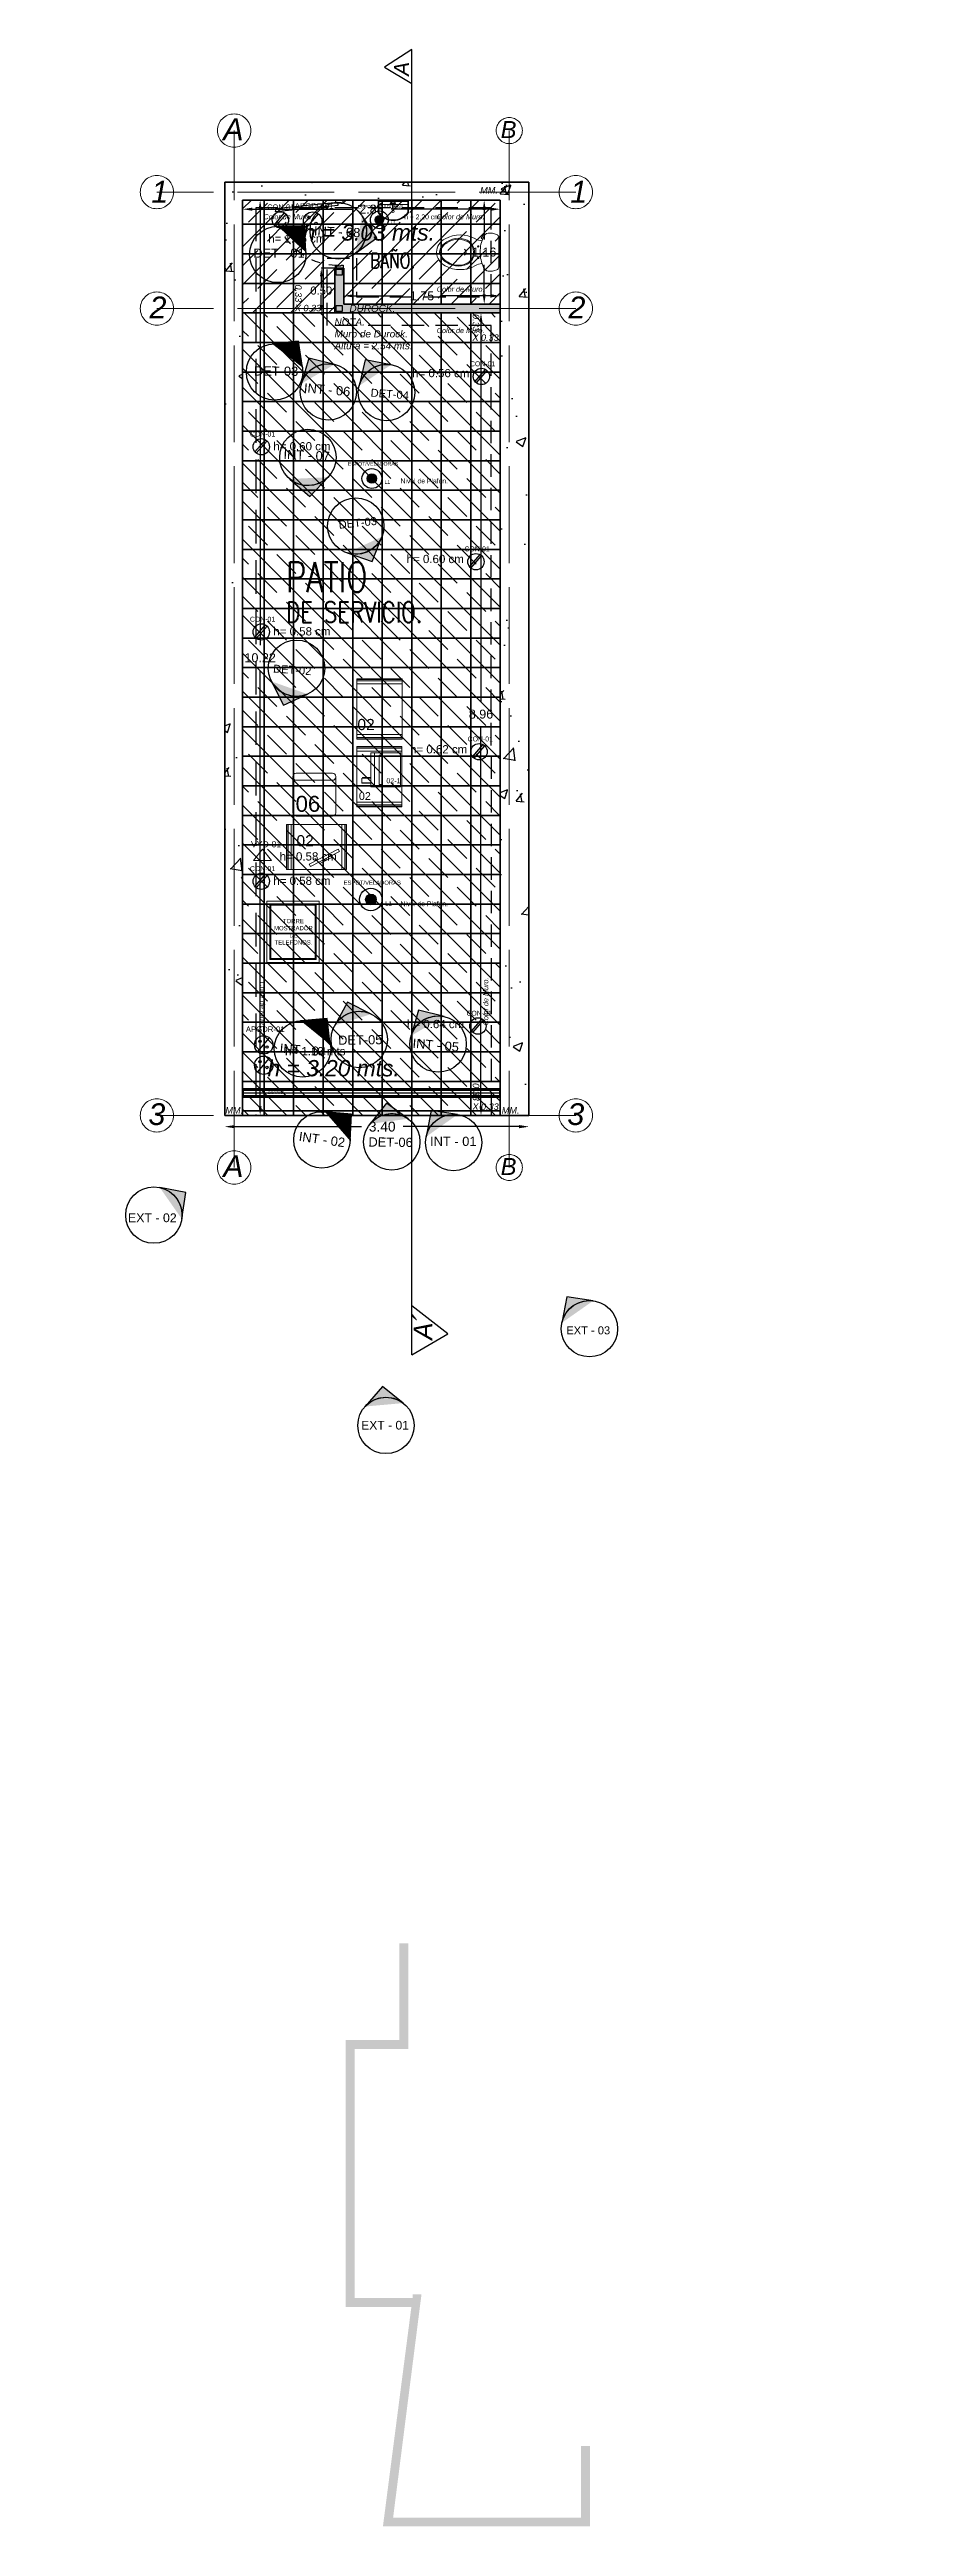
# Model space of a CAD drawing. Header units: millimetres. Extents: x 10930 to 21977, y 3784 to 7635.
# Drawn here: x 10967.34 to 10977.13, y 3796.04 to 3823.7 of the extents above; entities that cross this region are included whole.
import ezdxf

# ---------------------------------------------------------------- set-up
doc = ezdxf.new("R2010")
doc.units = ezdxf.units.MM
for name, pattern in [('ACAD_ISO02W100', [15, 12, -3]), ('X-BB-NEW$0$HIDDEN2', [0.1875, 0.125, -0.0625]), ('X-PP-NEW$0$X-PP-NEW$0$HIDDEN', [0.375, 0.25, -0.125])]:
    doc.linetypes.add(name, pattern=pattern)
for name, color, linetype, lineweight in [('CONTACTOS', 116, 'Continuous', 18), ('COTAS', 116, 'ACAD_ISO02W100', 20), ('INFORMACION DE AREAS', 64, 'Continuous', 18), ('LUMINARIAS', 3, 'Continuous', 18), ('MURO DUROCK', 61, 'Continuous', 25), ('PLAFON', 94, 'Continuous', 25)]:
    doc.layers.add(name, color=color, linetype=linetype, lineweight=lineweight)
for name, color, linetype in [('CORTE', 224, 'Continuous'), ('IMAGENES', 80, 'Continuous'), ('MEDIDAS.', 75, 'Continuous'), ('MUROS - ARQ.', 116, 'Continuous'), ('MUROS ACABADO.', 60, 'Continuous'), ('PISO PATIO PUBLICO', 81, 'Continuous'), ('PUERTAS', 114, 'Continuous')]:
    doc.layers.add(name, color=color, linetype=linetype)
doc.layers.add('MUEBLES', color=7, linetype='Continuous', lineweight=18, true_color=0xadff5c)
doc.styles.add('ROMANS', font='romans.shx', dxfattribs={"width": 0.75})
doc.styles.get("Standard").update_dxf_attribs({"font": 'arial.ttf'})
doc.dimstyles.get("Standard").update_dxf_attribs({"dimtxt": 0.15, "dimasz": 0.18, "dimexe": 0.18, "dimexo": 0.0625, "dimgap": 0.09, "dimtad": 0, "dimtih": 1, "dimtoh": 1, "dimzin": 0, "dimdsep": 46, "dimtxsty": 'Standard', "dimblk2": 'ARCHTICK', "dimcen": 0.09, "dimadec": 0, "dimazin": 0, "dimtfac": 1, "dimtofl": 0, "dimtmove": 0, "dimatfit": 3, "dimfxl": 1, "dimtolj": 1, "dimtzin": 0, "dimarcsym": 0})

msp = doc.modelspace()

# ---------------------------------------------------------------- texts
at = {"layer": 'CONTACTOS', "color": 124}
msp.add_text('h= 0.60 cm', height=0.092, dxfattribs=at).set_placement((10971.328, 3817.963))
at = {"layer": 'CONTACTOS', "color": 7}
msp.add_text('CON-01', height=0.055, dxfattribs=at).set_placement((10971.975, 3818.094))
at = {"layer": 'IMAGENES', "color": 81}
for s, height, rotation, p in [('INT - 08', 0.1028, 357.6917, (10970.29, 3821.622)), ('DET - 01', 0.1028, 0.0661, (10969.614, 3821.373)), ('DET-03', 0.1028, 359.4617, (10969.621, 3820.058)), ('INT - 06', 0.1028, 354.9892, (10970.177, 3819.871)), ('DET-04', 0.089, 355.6874, (10970.923, 3819.823)), ('INT - 07', 0.1028, 357.5663, (10969.95, 3819.127)), ('DET-03', 0.089, 6.036, (10970.573, 3818.346)), ('DET-02', 0.089, 355.8794, (10969.833, 3816.742)), ('INT - 04', 0.1028, 354.9892, (10969.906, 3812.497)), ('DET-05', 0.1028, 0.7508, (10970.563, 3812.584)), ('INT - 05', 0.1028, 354.9892, (10971.391, 3812.552)), ('INT - 02', 0.1028, 352.0578, (10970.118, 3811.512)), ('DET-06', 0.1028, 359.4101, (10970.901, 3811.448))]:
    msp.add_text(s, height=height, rotation=rotation, dxfattribs=at).set_placement(p)
for s, height, p in [('INT - 01', 0.1028, (10971.59, 3811.455)), ('EXT - 02', 0.0987, (10968.214, 3810.603)), ('EXT - 03', 0.089, (10973.112, 3809.351)), ('EXT - 01', 0.0968, (10970.82, 3808.288))]:
    msp.add_text(s, height=height, dxfattribs=at).set_placement(p)
at = {"layer": 'INFORMACION DE AREAS', "color": 64, "style": 'ROMANS', "width": 0.75}
for s, height, p in [('BAÑO.', 0.1683, (10970.921, 3821.256)), ('PATIO', 0.3328, (10969.981, 3817.64)), ('DE SERVICIO.', 0.23376, (10969.981, 3817.298))]:
    msp.add_text(s, height=height, dxfattribs=at).set_placement(p)
at = {"layer": 'MUEBLES', "attachment_point": 1}
for s, width, heights, insert, char_height in [('\\pi0.1709;02', 0.51895, [0.00319], (10970.607, 3816.223), 0.12456), ('\\pi0.07285;06', 0.4, [0], (10970.014, 3815.364), 0.17761), ('\\pi0.19838;02', 0.51895, [0.00319], (10970.596, 3815.405), 0.08592), ('\\pi0.1709;02', 0.51895, [0.00319], (10969.926, 3814.925), 0.12456), ('\\pi0.21761;TORRE \\P\\pi0.118;MOSTRADOR \\P\\pi0.28973;DE \\P\\pi0.12429;TELEFONOS.', 0.66329, [0], (10969.728, 3813.99), 0.04769)]:
    msp.add_mtext_dynamic_manual_height_columns(s, width=width, gutter_width=12.5, heights=heights, dxfattribs=dict(at, insert=insert, char_height=char_height))
at = {"layer": 'MURO DUROCK', "color": 61, "char_height": 0.07943, "attachment_point": 1}
for s, insert in [('{\\fArial|b0|i1|c0|p34;DUROCK.}', (10970.689, 3820.847)), ('{\\fArial|b0|i1|c0|p34;NOTA.\\PMuro de Durock.\\PAltura = 2.54 mts.}', (10970.522, 3820.695))]:
    msp.add_mtext_dynamic_manual_height_columns(s, width=3.703, gutter_width=12.5, heights=[0], dxfattribs=dict(at, insert=insert))
at = {"layer": 'MUROS ACABADO.', "color": 61, "char_height": 0.07292, "attachment_point": 1}
for insert in [(10972.15, 3822.163), (10969.302, 3811.888), (10972.391, 3811.888)]:
    msp.add_mtext_dynamic_manual_height_columns('{\\fArial|b0|i1|c0|p34;MM.}', width=3.703, gutter_width=12.5, heights=[0], dxfattribs=dict(at, insert=insert))
at = {"layer": 'MUROS ACABADO.', "color": 252, "insert": (10969.728, 3821.86), "char_height": 0.05773, "attachment_point": 1}
msp.add_mtext_dynamic_manual_height_columns('{\\fArial|b0|i1|c0|p34;Color de Muro.}', width=3.703, gutter_width=12.5, heights=[0], dxfattribs=at)
at = {"layer": 'MUROS ACABADO.', "color": 30, "char_height": 0.05773, "attachment_point": 1}
for insert in [(10971.665, 3821.86), (10971.665, 3821.051), (10971.665, 3820.589)]:
    msp.add_mtext_dynamic_manual_height_columns('{\\fArial|b0|i1|c0|p34;Color de Muro.}', width=3.703, gutter_width=12.5, heights=[0], dxfattribs=dict(at, insert=insert))
at = {"layer": 'MUROS ACABADO.', "color": 30, "insert": (10972.183, 3812.802), "char_height": 0.05773, "attachment_point": 1, "rotation": 90}
msp.add_mtext_dynamic_manual_height_columns('{\\fArial|b0|i1|c0|p34;Color de Muro.}', width=3.703, gutter_width=12.5, heights=[0], dxfattribs=at)
at = {"layer": 'MUROS ACABADO.', "color": 252, "insert": (10969.745, 3813.291), "char_height": 0.05773, "attachment_point": 1, "rotation": 270}
msp.add_mtext_dynamic_manual_height_columns('{\\fArial|b0|i1|c0|p34;Color de Muro.}', width=3.703, gutter_width=12.5, heights=[0], dxfattribs=at)
at = {"layer": 'MUROS ACABADO.', "color": 106, "insert": (10969.775, 3812.063), "char_height": 0.02977, "attachment_point": 1}
msp.add_mtext_dynamic_manual_height_columns('{\\fArial|b0|i1|c0|p34;CORTINA.}', width=3.703, gutter_width=12.5, heights=[0], dxfattribs=at)
at = {"layer": 'PLAFON', "color": 84, "char_height": 0.18204, "attachment_point": 1}
for s, insert in [('{\\fArial|b0|i1|c0|p34;h = 3.03 mts.}', (10970.167, 3821.746)), ('{\\fArial|b0|i1|c0|p34;h = 3.20 mts.}', (10969.774, 3812.414))]:
    msp.add_mtext_dynamic_manual_height_columns(s, width=3.703, gutter_width=12.5, heights=[0], dxfattribs=dict(at, insert=insert))

# ---------------------------------------------------------------- blocks, each defined once
blk = doc.blocks.new('*D152')
at = {"layer": 'Defpoints', "color": 0, "transparency": 16777216}
for p in [(10970.625, 3820.947), (10972.375, 3820.947), (10972.375, 3820.947)]:
    blk.add_point(p, dxfattribs=at)
at = {"layer": 'MEDIDAS.', "color": 0, "lineweight": -2, "transparency": 16777216}
for p, q in [((10970.725, 3820.947), (10971.285, 3820.947)), ((10972.275, 3820.947), (10971.716, 3820.947))]:
    blk.add_line(p, q, dxfattribs=at)
at = {"layer": 'MEDIDAS.', "color": 0, "transparency": 16777216}
for points in [[(10970.725, 3820.964), (10970.725, 3820.931), (10970.625, 3820.947)], [(10972.275, 3820.964), (10972.275, 3820.931), (10972.375, 3820.947)]]:
    blk.add_solid(points, dxfattribs=at)
at = {"layer": 'MEDIDAS.', "color": 0, "transparency": 16777216, "insert": (10971.5, 3820.947), "char_height": 0.1, "attachment_point": 5}
blk.add_mtext('\\A1;1.75', dxfattribs=at)
blk = doc.blocks.new('_ArchTick')
at = {"color": 0, "linetype": 'ByBlock', "const_width": 0.15}
blk.add_lwpolyline([(-0.5, -0.5), (0.5, 0.5)], dxfattribs=at)
blk = doc.blocks.new('*D153')
at = {"layer": 'Defpoints', "color": 0, "transparency": 16777216}
for p in [(10970.525, 3821.256), (10970.374, 3820.756), (10970.525, 3820.756)]:
    blk.add_point(p, dxfattribs=at)
at = {"layer": 'MEDIDAS.', "color": 0, "lineweight": -2, "transparency": 16777216}
for p, q in [((10970.525, 3821.256), (10970.374, 3821.256)), ((10970.374, 3821.166), (10970.374, 3821.052)), ((10970.374, 3820.846), (10970.374, 3820.96)), ((10970.525, 3820.756), (10970.374, 3820.756))]:
    blk.add_line(p, q, dxfattribs=at)
at = {"layer": 'MEDIDAS.', "color": 0, "transparency": 16777216}
for points in [[(10970.359, 3821.166), (10970.389, 3821.166), (10970.374, 3821.256)], [(10970.359, 3820.846), (10970.389, 3820.846), (10970.374, 3820.756)]]:
    blk.add_solid(points, dxfattribs=at)
at = {"layer": 'MEDIDAS.', "color": 0, "transparency": 16777216, "insert": (10970.374, 3821.006), "char_height": 0.09, "attachment_point": 5}
blk.add_mtext('\\A1;0.50', dxfattribs=at)
blk = doc.blocks.new('*D154')
at = {"layer": 'Defpoints', "color": 0, "transparency": 16777216}
for p in [(10972.195, 3822.016), (10972.195, 3820.856), (10972.195, 3820.856)]:
    blk.add_point(p, dxfattribs=at)
at = {"layer": 'MEDIDAS.', "color": 0, "lineweight": -2, "transparency": 16777216}
for p, q in [((10972.195, 3821.906), (10972.195, 3821.577)), ((10972.195, 3820.966), (10972.195, 3821.295))]:
    blk.add_line(p, q, dxfattribs=at)
at = {"layer": 'MEDIDAS.', "color": 0, "transparency": 16777216}
for points in [[(10972.177, 3821.906), (10972.213, 3821.906), (10972.195, 3822.016)], [(10972.177, 3820.966), (10972.213, 3820.966), (10972.195, 3820.856)]]:
    blk.add_solid(points, dxfattribs=at)
at = {"layer": 'MEDIDAS.', "color": 0, "transparency": 16777216, "insert": (10972.195, 3821.436), "char_height": 0.1, "attachment_point": 5}
blk.add_mtext('\\A1;1.16', dxfattribs=at)
blk = doc.blocks.new('*D155')
at = {"layer": 'Defpoints', "color": 0, "transparency": 16777216}
for p in [(10969.495, 3821.915), (10972.375, 3821.915), (10972.375, 3821.915)]:
    blk.add_point(p, dxfattribs=at)
at = {"layer": 'MEDIDAS.', "color": 0, "lineweight": -2, "transparency": 16777216}
for p, q in [((10969.605, 3821.915), (10970.714, 3821.915)), ((10972.265, 3821.915), (10971.156, 3821.915))]:
    blk.add_line(p, q, dxfattribs=at)
at = {"layer": 'MEDIDAS.', "color": 0, "transparency": 16777216}
for points in [[(10969.605, 3821.933), (10969.605, 3821.897), (10969.495, 3821.915)], [(10972.265, 3821.933), (10972.265, 3821.897), (10972.375, 3821.915)]]:
    blk.add_solid(points, dxfattribs=at)
at = {"layer": 'MEDIDAS.', "color": 0, "transparency": 16777216, "insert": (10970.935, 3821.915), "char_height": 0.1, "attachment_point": 5}
blk.add_mtext('\\A1;2.88', dxfattribs=at)
blk = doc.blocks.new('*D156')
at = {"layer": 'Defpoints', "color": 0, "transparency": 16777216}
for p in [(10969.73, 3822.016), (10969.495, 3811.796), (10969.691, 3811.796)]:
    blk.add_point(p, dxfattribs=at)
at = {"layer": 'MEDIDAS.', "color": 0, "lineweight": -2, "transparency": 16777216}
for p, q in [((10969.73, 3822.016), (10969.691, 3822.016)), ((10969.691, 3821.916), (10969.691, 3817.047)), ((10969.691, 3811.896), (10969.691, 3816.765)), ((10969.495, 3811.796), (10969.691, 3811.796))]:
    blk.add_line(p, q, dxfattribs=at)
at = {"layer": 'MEDIDAS.', "color": 0, "transparency": 16777216}
for points in [[(10969.674, 3821.916), (10969.707, 3821.916), (10969.691, 3822.016)], [(10969.674, 3811.896), (10969.707, 3811.896), (10969.691, 3811.796)]]:
    blk.add_solid(points, dxfattribs=at)
at = {"layer": 'MEDIDAS.', "color": 0, "transparency": 16777216, "insert": (10969.691, 3816.906), "char_height": 0.1, "attachment_point": 5}
blk.add_mtext('\\A1;10.22', dxfattribs=at)
blk = doc.blocks.new('*D157')
at = {"layer": 'Defpoints', "color": 0, "transparency": 16777216}
for p in [(10972.375, 3820.756), (10972.159, 3811.796), (10972.375, 3811.796)]:
    blk.add_point(p, dxfattribs=at)
at = {"layer": 'MEDIDAS.', "color": 0, "lineweight": -2, "transparency": 16777216}
for p, q in [((10972.375, 3820.756), (10972.159, 3820.756)), ((10972.159, 3820.656), (10972.159, 3816.417)), ((10972.159, 3811.896), (10972.159, 3816.135)), ((10972.375, 3811.796), (10972.159, 3811.796))]:
    blk.add_line(p, q, dxfattribs=at)
at = {"layer": 'MEDIDAS.', "color": 0, "transparency": 16777216}
for points in [[(10972.142, 3820.656), (10972.175, 3820.656), (10972.159, 3820.756)], [(10972.142, 3811.896), (10972.175, 3811.896), (10972.159, 3811.796)]]:
    blk.add_solid(points, dxfattribs=at)
at = {"layer": 'MEDIDAS.', "color": 0, "transparency": 16777216, "insert": (10972.159, 3816.276), "char_height": 0.1, "attachment_point": 5}
blk.add_mtext('\\A1;8.96', dxfattribs=at)
blk = doc.blocks.new('puerta verde')
at = {"layer": 'PUERTAS', "linetype": 'ByBlock', "ltscale": 10}
for points in [[(10970.533, 3822.007), (10970.533, 3822.015), (10970.541, 3822.015), (10970.607, 3822.015), (10970.616, 3822.015), (10970.616, 3822.007), (10970.616, 3821.99), (10970.553, 3821.99), (10970.553, 3821.982), (10970.533, 3821.982)], [(10970.533, 3821.264), (10970.533, 3821.256), (10970.541, 3821.256), (10970.607, 3821.256), (10970.616, 3821.256), (10970.616, 3821.264), (10970.616, 3821.281), (10970.553, 3821.281), (10970.553, 3821.289), (10970.533, 3821.289)]]:
    blk.add_lwpolyline(points, close=True, dxfattribs=at)
blk.add_lwpolyline([(10970.853, 3821.932), (10970.588, 3821.958), (10970.591, 3821.988), (10970.856, 3821.962), (10971.292, 3821.919, -0.414214), (10971.292, 3821.918), (10971.289, 3821.888)], format="xyb", close=True, dxfattribs=at)
blk.add_circle((10970.591, 3821.99), 0.0012, dxfattribs=at)
at = {"layer": 'PUERTAS', "color": 61, "linetype": 'X-PP-NEW$0$X-PP-NEW$0$HIDDEN', "ltscale": 0.3}
blk.add_arc((10970.591, 3821.99), 0.705, 270, 351.6701, dxfattribs=at)
blk = doc.blocks.new('wc verde')
at = {"layer": 'MUEBLES'}
for p, q in [((10974.748, 3820.315), (10974.759, 3820.331)), ((10974.759, 3820.331), (10974.798, 3820.305)), ((10974.8, 3820.298), (10974.795, 3820.289)), ((10974.432, 3820.133), (10974.772, 3820.134))]:
    blk.add_line(p, q, dxfattribs=at)
for centre in [(10974.537, 3820.363), (10974.666, 3820.363)]:
    blk.add_circle(centre, 0.00759, dxfattribs=at)
for centre, radius, start, end in [((10974.607, 3820.652), 0.177, 92.4263, 152.9977), ((10974.616, 3820.651), 0.145, 96.2794, 154.8082), ((10974.593, 3820.652), 0.177, 27.3646, 87.9361), ((10974.585, 3820.651), 0.145, 25.5542, 84.083), ((10974.75, 3820.564), 0.344, 150.8172, 209.5451), ((10974.669, 3820.585), 0.224, 145.3989, 214.9635), ((10974.669, 3820.585), 0.214, 145.3989, 214.7839), ((10974.612, 3820.653), 0.131, 95.486, 155.8243), ((10974.601, 3820.539), 0.0401, 209.5024, 330.86), ((10974.588, 3820.653), 0.131, 24.538, 84.8763), ((10974.532, 3820.585), 0.214, 325.5785, 34.9635), ((10974.532, 3820.585), 0.224, 325.3989, 34.9635), ((10974.451, 3820.563), 0.344, 330.8172, 29.5451), ((10974.457, 3820.238), 0.0698, 112.0682, 168.9452), ((10974.595, 3820.237), 0.207, 175.8638, 202.9345), ((10974.599, 3819.949), 0.392, 89.6575, 115.4279), ((10974.249, 3820.286), 0.229, 8.8503, 28.3023), ((10974.605, 3820.566), 0.162, 222.6164, 268.6499), ((10974.605, 3820.566), 0.152, 222.8669, 268.5493), ((10974.596, 3820.566), 0.152, 271.8131, 317.4955), ((10974.596, 3820.566), 0.162, 271.7125, 317.746), ((10974.606, 3819.949), 0.392, 64.9345, 90.7049), ((10974.954, 3820.288), 0.229, 152.0601, 171.5121), ((10974.746, 3820.239), 0.0698, 11.4171, 68.2942), ((10974.795, 3820.301), 0.00614, 332.8597, 50.658), ((10974.608, 3820.237), 0.207, 337.4279, 4.4986), ((10974.439, 3820.169), 0.0367, 200.2666, 259.9571), ((10974.765, 3820.17), 0.0367, 280.4052, 340.0958)]:
    blk.add_arc(centre, radius, start, end, dxfattribs=at)
blk = doc.blocks.new('la verde')
at = {"layer": 'MUEBLES'}
for points in [[(10975.235, 3820.734), (10975.104, 3820.734), (10975.104, 3820.395), (10975.235, 3820.395)], [(10975.146, 3820.734), (10975.104, 3820.734), (10975.104, 3820.395), (10975.146, 3820.395)], [(10975.233, 3820.727), (10975.111, 3820.727), (10975.111, 3820.402), (10975.233, 3820.402)], [(10975.146, 3820.565), (10975.146, 3820.727)], [(10975.146, 3820.402), (10975.146, 3820.556)]]:
    blk.add_lwpolyline(points, dxfattribs=at)
blk.add_lwpolyline([(10975.125, 3820.565), (10975.125, 3820.556), (10975.185, 3820.556), (10975.185, 3820.565)], close=True, dxfattribs=at)
for centre, radius in [((10975.128, 3820.581), 0.00856), ((10975.128, 3820.54), 0.00856), ((10975.221, 3820.561), 0.0135)]:
    blk.add_circle(centre, radius, dxfattribs=at)
for radius, start, end in [(0.2, 305.5663, 54.4337), (0.207, 304.915, 55.085)]:
    blk.add_arc((10975.117, 3820.565), radius, start, end, dxfattribs=at)
blk = doc.blocks.new('*D161')
at = {"layer": 'Defpoints', "color": 0, "transparency": 16777216}
for p in [(10969.295, 3811.67), (10972.695, 3811.67), (10972.695, 3811.67)]:
    blk.add_point(p, dxfattribs=at)
at = {"layer": 'MEDIDAS.', "color": 0, "lineweight": -2, "transparency": 16777216}
for p, q in [((10969.405, 3811.67), (10970.822, 3811.67)), ((10972.585, 3811.67), (10971.288, 3811.67))]:
    blk.add_line(p, q, dxfattribs=at)
at = {"layer": 'MEDIDAS.', "color": 0, "transparency": 16777216}
for points in [[(10969.405, 3811.688), (10969.405, 3811.652), (10969.295, 3811.67)], [(10972.585, 3811.688), (10972.585, 3811.652), (10972.695, 3811.67)]]:
    blk.add_solid(points, dxfattribs=at)
at = {"layer": 'MEDIDAS.', "color": 0, "transparency": 16777216, "insert": (10971.055, 3811.67), "char_height": 0.11, "attachment_point": 5}
blk.add_mtext('\\A1;3.40', dxfattribs=at)
blk = doc.blocks.new('impresora verde')
at = {"layer": 'MUEBLES'}
blk.add_line((10971.417, 3814.855), (10971.325, 3814.855), dxfattribs=at)
for points in [[(10971.718, 3814.813, 0.414214), (10971.724, 3814.818), (10971.724, 3815.16, 0.414214), (10971.718, 3815.165), (10971.423, 3815.165, 0.414214), (10971.417, 3815.16), (10971.417, 3814.818, 0.414214), (10971.423, 3814.813)], [(10971.528, 3814.836), (10971.508, 3814.836, -0.414214), (10971.504, 3814.84), (10971.504, 3815.139, -0.414214), (10971.508, 3815.142), (10971.528, 3815.142, 0.414214), (10971.532, 3815.146), (10971.532, 3815.158, 0.399656), (10971.528, 3815.162), (10971.455, 3815.165), (10971.455, 3814.813), (10971.528, 3814.816, 0.399656), (10971.532, 3814.82), (10971.532, 3814.832, 0.414214)]]:
    blk.add_lwpolyline(points, format="xyb", close=True, dxfattribs=at)
for points in [[(10971.325, 3814.904), (10971.325, 3814.851), (10971.417, 3814.851)], [(10971.417, 3814.901), (10971.331, 3814.901), (10971.331, 3814.909), (10971.417, 3814.909)]]:
    blk.add_lwpolyline(points, dxfattribs=at)
blk.add_text('02-1', height=0.052, dxfattribs=at).set_placement((10971.579, 3814.85))
blk = doc.blocks.new('contactos verdes')
at = {"layer": 'CONTACTOS', "lineweight": -3}
for p, q in [((10969.846, 3821.737), (10969.964, 3821.874)), ((10969.861, 3821.724), (10969.981, 3821.861)), ((10970.209, 3821.706), (10970.344, 3821.862)), ((10972.092, 3819.989), (10972.21, 3820.125)), ((10972.107, 3819.975), (10972.227, 3820.112)), ((10969.633, 3819.204), (10969.751, 3819.34)), ((10969.648, 3819.19), (10969.768, 3819.327)), ((10969.633, 3817.136), (10969.751, 3817.273)), ((10969.648, 3817.122), (10969.768, 3817.26)), ((10972.065, 3815.799), (10972.184, 3815.936)), ((10972.081, 3815.785), (10972.201, 3815.923)), ((10969.633, 3814.352), (10969.751, 3814.488)), ((10969.648, 3814.338), (10969.768, 3814.476)), ((10972.053, 3812.736), (10972.171, 3812.873)), ((10972.068, 3812.722), (10972.188, 3812.86)), ((10969.662, 3812.507), (10969.796, 3812.662)), ((10969.662, 3812.28), (10969.796, 3812.435))]:
    blk.add_line(p, q, dxfattribs=at)
at = {"layer": 'CONTACTOS'}
blk.add_lwpolyline([(10969.683, 3814.643), (10969.751, 3814.643), (10969.819, 3814.643), (10969.819, 3814.643), (10969.717, 3814.768), (10969.615, 3814.643)], close=True, dxfattribs=at)
at = {"layer": 'CONTACTOS', "lineweight": -3}
for centre, radius in [((10969.917, 3821.796), 0.0913), ((10970.278, 3821.782), 0.103), ((10970.237, 3821.823), 0.0134), ((10970.315, 3821.758), 0.0134), ((10972.164, 3820.047), 0.0913), ((10969.704, 3819.262), 0.0913), ((10969.704, 3817.194), 0.0913), ((10972.137, 3815.857), 0.0913), ((10969.704, 3814.41), 0.0913), ((10972.125, 3812.794), 0.0913), ((10969.731, 3812.583), 0.103), ((10969.689, 3812.623), 0.0134), ((10969.767, 3812.559), 0.0134), ((10969.731, 3812.356), 0.103), ((10969.689, 3812.396), 0.0134), ((10969.767, 3812.331), 0.0134)]:
    blk.add_circle(centre, radius, dxfattribs=at)
at = {"layer": 'CONTACTOS', "color": 7}
for s, height, p in [('CON-01', 0.0587, (10969.771, 3821.91)), ('APGDR-01', 0.062, (10970.078, 3821.92)), ('CON-01', 0.055, (10972.036, 3820.161)), ('CON-01', 0.055, (10969.577, 3819.376)), ('CON-01', 0.055, (10969.577, 3817.309)), ('CON-01', 0.055, (10972.01, 3815.972)), ('VYD-01', 0.0691, (10969.588, 3814.789)), ('CON-01', 0.055, (10969.577, 3814.524)), ('APGDR-01', 0.062, (10969.531, 3812.727)), ('CON-01', 0.055, (10971.997, 3812.909))]:
    blk.add_text(s, height=height, dxfattribs=at).set_placement(p)
at = {"layer": 'CONTACTOS', "color": 124}
for s, height, p in [('h= 1.06 cm', 0.092, (10969.781, 3821.542)), ('h= 0.56 cm', 0.092, (10971.389, 3820.039)), ('h= 0.60 cm', 0.092, (10969.838, 3819.222)), ('h= 0.58 cm', 0.092, (10969.838, 3817.155)), ('h= 0.62 cm', 0.092, (10971.366, 3815.838)), ('h= 0.58 cm', 0.092, (10969.909, 3814.642)), ('h= 0.58 cm', 0.092, (10969.838, 3814.37)), ('h= 0.64 cm', 0.092, (10971.332, 3812.77)), ('h= 1.10 mts', 0.09204, (10969.969, 3812.467))]:
    blk.add_text(s, height=height, dxfattribs=at).set_placement(p)
blk = doc.blocks.new('COTAS COLOR VERDE')
at = {"layer": 'COTAS', "ltscale": 0.09}
for points in [[(10969.4, 3811.214), (10969.4, 3822.793)], [(10972.475, 3811.214), (10972.475, 3822.793)], [(10973.219, 3822.106), (10968.537, 3822.106)], [(10973.219, 3820.805), (10968.537, 3820.805)], [(10973.219, 3811.796), (10968.537, 3811.796)]]:
    blk.add_lwpolyline(points, dxfattribs=at)
at = {"layer": 'COTAS', "color": 122}
for centre, radius in [((10969.4, 3822.793), 0.186), ((10972.475, 3822.793), 0.146), ((10968.537, 3822.106), 0.186), ((10973.219, 3822.106), 0.186), ((10968.537, 3820.805), 0.186), ((10973.219, 3820.805), 0.186), ((10968.537, 3811.796), 0.186), ((10973.219, 3811.796), 0.186), ((10969.4, 3811.214), 0.186), ((10972.475, 3811.214), 0.146)]:
    blk.add_circle(centre, radius, dxfattribs=at)
at = {"layer": 'COTAS', "color": 122, "attachment_point": 1}
for s, insert, char_height in [('{\\fArial|b0|i1|c0|p34;A}', (10969.278, 3822.928), 0.24282), ('{\\fArial|b0|i1|c0|p34;B}', (10972.379, 3822.899), 0.18998), ('{\\fArial|b0|i1|c0|p34;1}', (10968.475, 3822.232), 0.24282), ('{\\fArial|b0|i1|c0|p34;1}', (10973.157, 3822.232), 0.24282), ('{\\fArial|b0|i1|c0|p34;2}', (10968.455, 3820.94), 0.24282), ('{\\fArial|b0|i1|c0|p34;2}', (10973.137, 3820.94), 0.24282), ('{\\fArial|b0|i1|c0|p34;3}', (10968.442, 3811.931), 0.24282), ('{\\fArial|b0|i1|c0|p34;3}', (10973.124, 3811.931), 0.24282), ('{\\fArial|b0|i1|c0|p34;A}', (10969.278, 3811.349), 0.24282), ('{\\fArial|b0|i1|c0|p34;B}', (10972.379, 3811.32), 0.18998)]:
    blk.add_mtext_dynamic_manual_height_columns(s, width=0.03032, gutter_width=8.818, heights=[0], dxfattribs=dict(at, insert=insert, char_height=char_height))
blk = doc.blocks.new('luminarias verdes')
at = {"layer": 'LUMINARIAS', "lineweight": -3}
h = blk.add_hatch(color=3, dxfattribs=at)
h.dxf.hatch_style = 1
edge = h.paths.add_edge_path()
edge.add_arc((10971.023, 3821.796), 0.0473, 0, 360)
h = blk.add_hatch(color=3, dxfattribs=at)
h.dxf.hatch_style = 1
edge = h.paths.add_edge_path()
edge.add_arc((10970.94, 3818.907), 0.0524, 0, 360)
h = blk.add_hatch(color=3, dxfattribs=at)
h.dxf.hatch_style = 1
edge = h.paths.add_edge_path()
edge.add_arc((10970.929, 3814.207), 0.0598, 0, 360)
at = {"layer": 'LUMINARIAS', "color": 3, "lineweight": -3}
for centre, radius in [((10971.023, 3821.796), 0.0998), ((10971.023, 3821.796), 0.0473), ((10970.94, 3818.907), 0.111), ((10970.94, 3818.907), 0.0524), ((10970.929, 3814.207), 0.126), ((10970.929, 3814.207), 0.0598)]:
    blk.add_circle(centre, radius, dxfattribs=at)
at = {"layer": 'LUMINARIAS', "color": 7}
for height, p in [(0.03704, (10970.782, 3821.926)), (0.04103, (10970.672, 3819.051)), (0.04681, (10970.624, 3814.371))]:
    blk.add_text('ESPOT/VELADORAS', height=height, dxfattribs=at).set_placement(p)
at = {"layer": 'LUMINARIAS', "color": 10}
for height, p in [(0.037, (10971.151, 3821.743)), (0.041, (10971.081, 3818.848)), (0.0468, (10971.09, 3814.139))]:
    blk.add_text('L1', height=height, dxfattribs=at).set_placement(p)
at = {"layer": 'LUMINARIAS', "color": 122}
for s, p in [('h = 2.20 cm', (10971.301, 3821.802)), ('Nivel de Plafon.', (10971.26, 3818.854)), ('Nivel de Plafon.', (10971.26, 3814.132))]:
    blk.add_text(s, height=0.05421, dxfattribs=at).set_placement(p)
blk = doc.blocks.new('PISO VERDE')
at = {"layer": 'PISO PATIO PUBLICO'}
for points in [[(10969.495, 3821.746), (10969.495, 3822.016), (10969.735, 3822.016), (10969.735, 3821.746), (10969.495, 3821.746)], [(10969.735, 3821.746), (10969.735, 3822.016), (10970.065, 3822.016), (10970.065, 3821.746), (10969.735, 3821.746)], [(10970.065, 3821.746), (10970.065, 3822.016), (10970.395, 3822.016), (10970.395, 3821.746), (10970.065, 3821.746)], [(10970.395, 3821.746), (10970.395, 3822.016), (10970.725, 3822.016), (10970.725, 3821.746), (10970.395, 3821.746)], [(10970.725, 3821.746), (10970.725, 3822.016), (10971.055, 3822.016), (10971.055, 3821.746), (10970.725, 3821.746)], [(10971.055, 3821.746), (10971.055, 3822.016), (10971.385, 3822.016), (10971.385, 3821.746), (10971.055, 3821.746)], [(10971.385, 3821.746), (10971.385, 3822.016), (10971.715, 3822.016), (10971.715, 3821.746), (10971.385, 3821.746)], [(10971.715, 3821.746), (10971.715, 3822.016), (10972.045, 3822.016), (10972.045, 3821.746), (10971.715, 3821.746)], [(10972.045, 3821.746), (10972.045, 3822.016), (10972.375, 3822.016), (10972.375, 3821.746), (10972.045, 3821.746)], [(10969.495, 3821.416), (10969.495, 3821.746), (10969.735, 3821.746), (10969.735, 3821.416), (10969.495, 3821.416)], [(10969.735, 3821.416), (10969.735, 3821.746), (10970.065, 3821.746), (10970.065, 3821.416), (10969.735, 3821.416)], [(10970.065, 3821.416), (10970.065, 3821.746), (10970.395, 3821.746), (10970.395, 3821.416), (10970.065, 3821.416)], [(10970.395, 3821.416), (10970.395, 3821.746), (10970.725, 3821.746), (10970.725, 3821.416), (10970.395, 3821.416)], [(10970.725, 3821.416), (10970.725, 3821.746), (10971.055, 3821.746), (10971.055, 3821.416), (10970.725, 3821.416)], [(10971.055, 3821.416), (10971.055, 3821.746), (10971.385, 3821.746), (10971.385, 3821.416), (10971.055, 3821.416)], [(10971.385, 3821.416), (10971.385, 3821.746), (10971.715, 3821.746), (10971.715, 3821.416), (10971.385, 3821.416)], [(10971.715, 3821.416), (10971.715, 3821.746), (10972.045, 3821.746), (10972.045, 3821.416), (10971.715, 3821.416)], [(10972.045, 3821.416), (10972.045, 3821.746), (10972.375, 3821.746), (10972.375, 3821.416), (10972.045, 3821.416)], [(10969.495, 3821.086), (10969.495, 3821.416), (10969.735, 3821.416), (10969.735, 3821.086), (10969.495, 3821.086)], [(10969.735, 3821.086), (10969.735, 3821.416), (10970.065, 3821.416), (10970.065, 3821.086), (10969.735, 3821.086)], [(10970.065, 3821.086), (10970.065, 3821.416), (10970.395, 3821.416), (10970.395, 3821.086), (10970.065, 3821.086)], [(10970.395, 3821.086), (10970.395, 3821.416), (10970.725, 3821.416), (10970.725, 3821.086), (10970.625, 3821.086)], [(10970.725, 3821.086), (10970.725, 3821.416), (10971.055, 3821.416), (10971.055, 3821.086), (10970.725, 3821.086)], [(10971.055, 3821.086), (10971.055, 3821.416), (10971.385, 3821.416), (10971.385, 3821.086), (10971.055, 3821.086)], [(10971.385, 3821.086), (10971.385, 3821.416), (10971.715, 3821.416), (10971.715, 3821.086), (10971.385, 3821.086)], [(10971.715, 3821.086), (10971.715, 3821.416), (10972.045, 3821.416), (10972.045, 3821.086), (10971.715, 3821.086)], [(10972.045, 3821.086), (10972.045, 3821.416), (10972.375, 3821.416), (10972.375, 3821.086), (10972.045, 3821.086)], [(10969.495, 3820.756), (10969.495, 3821.086), (10969.735, 3821.086), (10969.735, 3820.756), (10969.495, 3820.756)], [(10969.735, 3820.756), (10969.735, 3821.086), (10970.065, 3821.086), (10970.065, 3820.756), (10969.735, 3820.756)], [(10970.065, 3820.756), (10970.065, 3821.086), (10970.395, 3821.086), (10970.395, 3820.756), (10970.065, 3820.756)], [(10970.395, 3820.756), (10970.395, 3821.086), (10970.525, 3821.086)], [(10970.725, 3820.856), (10970.725, 3821.086), (10971.055, 3821.086), (10971.055, 3820.856)], [(10971.055, 3820.856), (10971.055, 3821.086), (10971.385, 3821.086), (10971.385, 3820.856)], [(10971.385, 3820.856), (10971.385, 3821.086), (10971.715, 3821.086), (10971.715, 3820.856)], [(10971.715, 3820.856), (10971.715, 3821.086), (10972.045, 3821.086), (10972.045, 3820.856)], [(10972.045, 3820.856), (10972.045, 3821.086), (10972.375, 3821.086), (10972.375, 3820.856)], [(10969.495, 3820.426), (10969.495, 3820.756), (10969.735, 3820.756), (10969.735, 3820.426), (10969.495, 3820.426)], [(10969.735, 3820.426), (10969.735, 3820.756), (10970.065, 3820.756), (10970.065, 3820.426), (10969.735, 3820.426)], [(10970.065, 3820.426), (10970.065, 3820.756), (10970.395, 3820.756), (10970.395, 3820.426), (10970.065, 3820.426)], [(10970.395, 3820.426), (10970.395, 3820.756), (10970.725, 3820.756), (10970.725, 3820.426), (10970.395, 3820.426)], [(10970.725, 3820.426), (10970.725, 3820.756), (10971.055, 3820.756), (10971.055, 3820.426), (10970.725, 3820.426)], [(10971.055, 3820.426), (10971.055, 3820.756), (10971.385, 3820.756), (10971.385, 3820.426), (10971.055, 3820.426)], [(10971.385, 3820.426), (10971.385, 3820.756), (10971.715, 3820.756), (10971.715, 3820.426), (10971.385, 3820.426)], [(10971.715, 3820.426), (10971.715, 3820.756), (10972.045, 3820.756), (10972.045, 3820.426), (10971.715, 3820.426)], [(10972.045, 3820.426), (10972.045, 3820.756), (10972.375, 3820.756), (10972.375, 3820.426), (10972.045, 3820.426)], [(10969.495, 3820.096), (10969.495, 3820.426), (10969.735, 3820.426), (10969.735, 3820.096), (10969.495, 3820.096)], [(10969.735, 3820.096), (10969.735, 3820.426), (10970.065, 3820.426), (10970.065, 3820.096), (10969.735, 3820.096)], [(10970.065, 3820.096), (10970.065, 3820.426), (10970.395, 3820.426), (10970.395, 3820.096), (10970.065, 3820.096)], [(10970.395, 3820.096), (10970.395, 3820.426), (10970.725, 3820.426), (10970.725, 3820.096), (10970.395, 3820.096)], [(10970.725, 3820.096), (10970.725, 3820.426), (10971.055, 3820.426), (10971.055, 3820.096), (10970.725, 3820.096)], [(10971.055, 3820.096), (10971.055, 3820.426), (10971.385, 3820.426), (10971.385, 3820.096), (10971.055, 3820.096)], [(10971.385, 3820.096), (10971.385, 3820.426), (10971.715, 3820.426), (10971.715, 3820.096), (10971.385, 3820.096)], [(10971.715, 3820.096), (10971.715, 3820.426), (10972.045, 3820.426), (10972.045, 3820.096), (10971.715, 3820.096)], [(10972.045, 3820.096), (10972.045, 3820.426), (10972.375, 3820.426), (10972.375, 3820.096), (10972.045, 3820.096)], [(10969.495, 3819.766), (10969.495, 3820.096), (10969.735, 3820.096), (10969.735, 3819.766), (10969.495, 3819.766)], [(10969.735, 3819.766), (10969.735, 3820.096), (10970.065, 3820.096), (10970.065, 3819.766), (10969.735, 3819.766)], [(10970.065, 3819.766), (10970.065, 3820.096), (10970.395, 3820.096), (10970.395, 3819.766), (10970.065, 3819.766)], [(10970.395, 3819.766), (10970.395, 3820.096), (10970.725, 3820.096), (10970.725, 3819.766), (10970.395, 3819.766)], [(10970.725, 3819.766), (10970.725, 3820.096), (10971.055, 3820.096), (10971.055, 3819.766), (10970.725, 3819.766)], [(10971.055, 3819.766), (10971.055, 3820.096), (10971.385, 3820.096), (10971.385, 3819.766), (10971.055, 3819.766)], [(10971.385, 3819.766), (10971.385, 3820.096), (10971.715, 3820.096), (10971.715, 3819.766), (10971.385, 3819.766)], [(10971.715, 3819.766), (10971.715, 3820.096), (10972.045, 3820.096), (10972.045, 3819.766), (10971.715, 3819.766)], [(10972.045, 3819.766), (10972.045, 3820.096), (10972.375, 3820.096), (10972.375, 3819.766), (10972.045, 3819.766)], [(10969.495, 3819.436), (10969.495, 3819.766), (10969.735, 3819.766), (10969.735, 3819.436), (10969.495, 3819.436)], [(10969.735, 3819.436), (10969.735, 3819.766), (10970.065, 3819.766), (10970.065, 3819.436), (10969.735, 3819.436)], [(10970.065, 3819.436), (10970.065, 3819.766), (10970.395, 3819.766), (10970.395, 3819.436), (10970.065, 3819.436)], [(10970.395, 3819.436), (10970.395, 3819.766), (10970.725, 3819.766), (10970.725, 3819.436), (10970.395, 3819.436)], [(10970.725, 3819.436), (10970.725, 3819.766), (10971.055, 3819.766), (10971.055, 3819.436), (10970.725, 3819.436)], [(10971.055, 3819.436), (10971.055, 3819.766), (10971.385, 3819.766), (10971.385, 3819.436), (10971.055, 3819.436)], [(10971.385, 3819.436), (10971.385, 3819.766), (10971.715, 3819.766), (10971.715, 3819.436), (10971.385, 3819.436)], [(10971.715, 3819.436), (10971.715, 3819.766), (10972.045, 3819.766), (10972.045, 3819.436), (10971.715, 3819.436)], [(10972.045, 3819.436), (10972.045, 3819.766), (10972.375, 3819.766), (10972.375, 3819.436), (10972.045, 3819.436)], [(10969.495, 3819.106), (10969.495, 3819.436), (10969.735, 3819.436), (10969.735, 3819.106), (10969.495, 3819.106)], [(10969.735, 3819.106), (10969.735, 3819.436), (10970.065, 3819.436), (10970.065, 3819.106), (10969.735, 3819.106)], [(10970.065, 3819.106), (10970.065, 3819.436), (10970.395, 3819.436), (10970.395, 3819.106), (10970.065, 3819.106)], [(10970.395, 3819.106), (10970.395, 3819.436), (10970.725, 3819.436), (10970.725, 3819.106), (10970.395, 3819.106)], [(10970.725, 3819.106), (10970.725, 3819.436), (10971.055, 3819.436), (10971.055, 3819.106), (10970.725, 3819.106)], [(10971.055, 3819.106), (10971.055, 3819.436), (10971.385, 3819.436), (10971.385, 3819.106), (10971.055, 3819.106)], [(10971.385, 3819.106), (10971.385, 3819.436), (10971.715, 3819.436), (10971.715, 3819.106), (10971.385, 3819.106)], [(10971.715, 3819.106), (10971.715, 3819.436), (10972.045, 3819.436), (10972.045, 3819.106), (10971.715, 3819.106)], [(10972.045, 3819.106), (10972.045, 3819.436), (10972.375, 3819.436), (10972.375, 3819.106), (10972.045, 3819.106)], [(10969.495, 3818.776), (10969.495, 3819.106), (10969.735, 3819.106), (10969.735, 3818.776), (10969.495, 3818.776)], [(10969.735, 3818.776), (10969.735, 3819.106), (10970.065, 3819.106), (10970.065, 3818.776), (10969.735, 3818.776)], [(10970.065, 3818.776), (10970.065, 3819.106), (10970.395, 3819.106), (10970.395, 3818.776), (10970.065, 3818.776)], [(10970.395, 3818.776), (10970.395, 3819.106), (10970.725, 3819.106), (10970.725, 3818.776), (10970.395, 3818.776)], [(10970.725, 3818.776), (10970.725, 3819.106), (10971.055, 3819.106), (10971.055, 3818.776), (10970.725, 3818.776)], [(10971.055, 3818.776), (10971.055, 3819.106), (10971.385, 3819.106), (10971.385, 3818.776), (10971.055, 3818.776)], [(10971.385, 3818.776), (10971.385, 3819.106), (10971.715, 3819.106), (10971.715, 3818.776), (10971.385, 3818.776)], [(10971.715, 3818.776), (10971.715, 3819.106), (10972.045, 3819.106), (10972.045, 3818.776), (10971.715, 3818.776)], [(10972.045, 3818.776), (10972.045, 3819.106), (10972.375, 3819.106), (10972.375, 3818.776), (10972.045, 3818.776)], [(10969.495, 3818.446), (10969.495, 3818.776), (10969.735, 3818.776), (10969.735, 3818.446), (10969.495, 3818.446)], [(10969.735, 3818.446), (10969.735, 3818.776), (10970.065, 3818.776), (10970.065, 3818.446), (10969.735, 3818.446)], [(10970.065, 3818.446), (10970.065, 3818.776), (10970.395, 3818.776), (10970.395, 3818.446), (10970.065, 3818.446)], [(10970.395, 3818.446), (10970.395, 3818.776), (10970.725, 3818.776), (10970.725, 3818.446), (10970.395, 3818.446)], [(10970.725, 3818.446), (10970.725, 3818.776), (10971.055, 3818.776), (10971.055, 3818.446), (10970.725, 3818.446)], [(10971.055, 3818.446), (10971.055, 3818.776), (10971.385, 3818.776), (10971.385, 3818.446), (10971.055, 3818.446)], [(10971.385, 3818.446), (10971.385, 3818.776), (10971.715, 3818.776), (10971.715, 3818.446), (10971.385, 3818.446)], [(10971.715, 3818.446), (10971.715, 3818.776), (10972.045, 3818.776), (10972.045, 3818.446), (10971.715, 3818.446)], [(10972.045, 3818.446), (10972.045, 3818.776), (10972.375, 3818.776), (10972.375, 3818.446), (10972.045, 3818.446)], [(10969.495, 3818.116), (10969.495, 3818.446), (10969.735, 3818.446), (10969.735, 3818.116), (10969.495, 3818.116)], [(10969.735, 3818.116), (10969.735, 3818.446), (10970.065, 3818.446), (10970.065, 3818.116), (10969.735, 3818.116)], [(10970.065, 3818.116), (10970.065, 3818.446), (10970.395, 3818.446), (10970.395, 3818.116), (10970.065, 3818.116)], [(10970.395, 3818.116), (10970.395, 3818.446), (10970.725, 3818.446), (10970.725, 3818.116), (10970.395, 3818.116)], [(10970.725, 3818.116), (10970.725, 3818.446), (10971.055, 3818.446), (10971.055, 3818.116), (10970.725, 3818.116)], [(10971.055, 3818.116), (10971.055, 3818.446), (10971.385, 3818.446), (10971.385, 3818.116), (10971.055, 3818.116)], [(10971.385, 3818.116), (10971.385, 3818.446), (10971.715, 3818.446), (10971.715, 3818.116), (10971.385, 3818.116)], [(10971.715, 3818.116), (10971.715, 3818.446), (10972.045, 3818.446), (10972.045, 3818.116), (10971.715, 3818.116)], [(10972.045, 3818.116), (10972.045, 3818.446), (10972.375, 3818.446), (10972.375, 3818.116), (10972.045, 3818.116)], [(10969.495, 3817.786), (10969.495, 3818.116), (10969.735, 3818.116), (10969.735, 3817.786), (10969.495, 3817.786)], [(10969.735, 3817.786), (10969.735, 3818.116), (10970.065, 3818.116), (10970.065, 3817.786), (10969.735, 3817.786)], [(10970.065, 3817.786), (10970.065, 3818.116), (10970.395, 3818.116), (10970.395, 3817.786), (10970.065, 3817.786)], [(10970.395, 3817.786), (10970.395, 3818.116), (10970.725, 3818.116), (10970.725, 3817.786), (10970.395, 3817.786)], [(10970.725, 3817.786), (10970.725, 3818.116), (10971.055, 3818.116), (10971.055, 3817.786), (10970.725, 3817.786)], [(10971.055, 3817.786), (10971.055, 3818.116), (10971.385, 3818.116), (10971.385, 3817.786), (10971.055, 3817.786)], [(10971.385, 3817.786), (10971.385, 3818.116), (10971.715, 3818.116), (10971.715, 3817.786), (10971.385, 3817.786)], [(10971.715, 3817.786), (10971.715, 3818.116), (10972.045, 3818.116), (10972.045, 3817.786), (10971.715, 3817.786)], [(10972.045, 3817.786), (10972.045, 3818.116), (10972.375, 3818.116), (10972.375, 3817.786), (10972.045, 3817.786)], [(10969.495, 3817.456), (10969.495, 3817.786), (10969.735, 3817.786), (10969.735, 3817.456), (10969.495, 3817.456)], [(10969.735, 3817.456), (10969.735, 3817.786), (10970.065, 3817.786), (10970.065, 3817.456), (10969.735, 3817.456)], [(10970.065, 3817.456), (10970.065, 3817.786), (10970.395, 3817.786), (10970.395, 3817.456), (10970.065, 3817.456)], [(10970.395, 3817.456), (10970.395, 3817.786), (10970.725, 3817.786), (10970.725, 3817.456), (10970.395, 3817.456)], [(10970.725, 3817.456), (10970.725, 3817.786), (10971.055, 3817.786), (10971.055, 3817.456), (10970.725, 3817.456)], [(10971.055, 3817.456), (10971.055, 3817.786), (10971.385, 3817.786), (10971.385, 3817.456), (10971.055, 3817.456)], [(10971.385, 3817.456), (10971.385, 3817.786), (10971.715, 3817.786), (10971.715, 3817.456), (10971.385, 3817.456)], [(10971.715, 3817.456), (10971.715, 3817.786), (10972.045, 3817.786), (10972.045, 3817.456), (10971.715, 3817.456)], [(10972.045, 3817.456), (10972.045, 3817.786), (10972.375, 3817.786), (10972.375, 3817.456), (10972.045, 3817.456)], [(10969.495, 3817.126), (10969.495, 3817.456), (10969.735, 3817.456), (10969.735, 3817.126), (10969.495, 3817.126)], [(10969.735, 3817.126), (10969.735, 3817.456), (10970.065, 3817.456), (10970.065, 3817.126), (10969.735, 3817.126)], [(10970.065, 3817.126), (10970.065, 3817.456), (10970.395, 3817.456), (10970.395, 3817.126), (10970.065, 3817.126)], [(10970.395, 3817.126), (10970.395, 3817.456), (10970.725, 3817.456), (10970.725, 3817.126), (10970.395, 3817.126)], [(10970.725, 3817.126), (10970.725, 3817.456), (10971.055, 3817.456), (10971.055, 3817.126), (10970.725, 3817.126)], [(10971.055, 3817.126), (10971.055, 3817.456), (10971.385, 3817.456), (10971.385, 3817.126), (10971.055, 3817.126)], [(10971.385, 3817.126), (10971.385, 3817.456), (10971.715, 3817.456), (10971.715, 3817.126), (10971.385, 3817.126)], [(10971.715, 3817.126), (10971.715, 3817.456), (10972.045, 3817.456), (10972.045, 3817.126), (10971.715, 3817.126)], [(10972.045, 3817.126), (10972.045, 3817.456), (10972.375, 3817.456), (10972.375, 3817.126), (10972.045, 3817.126)], [(10969.495, 3816.796), (10969.495, 3817.126), (10969.735, 3817.126), (10969.735, 3816.796), (10969.495, 3816.796)], [(10969.735, 3816.796), (10969.735, 3817.126), (10970.065, 3817.126), (10970.065, 3816.796), (10969.735, 3816.796)], [(10970.065, 3816.796), (10970.065, 3817.126), (10970.395, 3817.126), (10970.395, 3816.796), (10970.065, 3816.796)], [(10970.395, 3816.796), (10970.395, 3817.126), (10970.725, 3817.126), (10970.725, 3816.796), (10970.395, 3816.796)], [(10970.725, 3816.796), (10970.725, 3817.126), (10971.055, 3817.126), (10971.055, 3816.796), (10970.725, 3816.796)], [(10971.055, 3816.796), (10971.055, 3817.126), (10971.385, 3817.126), (10971.385, 3816.796), (10971.055, 3816.796)], [(10971.385, 3816.796), (10971.385, 3817.126), (10971.715, 3817.126), (10971.715, 3816.796), (10971.385, 3816.796)], [(10971.715, 3816.796), (10971.715, 3817.126), (10972.045, 3817.126), (10972.045, 3816.796), (10971.715, 3816.796)], [(10972.045, 3816.796), (10972.045, 3817.126), (10972.375, 3817.126), (10972.375, 3816.796), (10972.045, 3816.796)], [(10969.495, 3816.466), (10969.495, 3816.796), (10969.735, 3816.796), (10969.735, 3816.466), (10969.495, 3816.466)], [(10969.735, 3816.466), (10969.735, 3816.796), (10970.065, 3816.796), (10970.065, 3816.466), (10969.735, 3816.466)], [(10970.065, 3816.466), (10970.065, 3816.796), (10970.395, 3816.796), (10970.395, 3816.466), (10970.065, 3816.466)], [(10970.395, 3816.466), (10970.395, 3816.796), (10970.725, 3816.796), (10970.725, 3816.466), (10970.395, 3816.466)], [(10970.725, 3816.466), (10970.725, 3816.796), (10971.055, 3816.796), (10971.055, 3816.466), (10970.725, 3816.466)], [(10971.055, 3816.466), (10971.055, 3816.796), (10971.385, 3816.796), (10971.385, 3816.466), (10971.055, 3816.466)], [(10971.385, 3816.466), (10971.385, 3816.796), (10971.715, 3816.796), (10971.715, 3816.466), (10971.385, 3816.466)], [(10971.715, 3816.466), (10971.715, 3816.796), (10972.045, 3816.796), (10972.045, 3816.466), (10971.715, 3816.466)], [(10972.045, 3816.466), (10972.045, 3816.796), (10972.375, 3816.796), (10972.375, 3816.466), (10972.045, 3816.466)], [(10969.495, 3816.136), (10969.495, 3816.466), (10969.735, 3816.466), (10969.735, 3816.136), (10969.495, 3816.136)], [(10969.735, 3816.136), (10969.735, 3816.466), (10970.065, 3816.466), (10970.065, 3816.136), (10969.735, 3816.136)], [(10970.065, 3816.136), (10970.065, 3816.466), (10970.395, 3816.466), (10970.395, 3816.136), (10970.065, 3816.136)], [(10970.395, 3816.136), (10970.395, 3816.466), (10970.725, 3816.466), (10970.725, 3816.136), (10970.395, 3816.136)], [(10970.725, 3816.136), (10970.725, 3816.466), (10971.055, 3816.466), (10971.055, 3816.136), (10970.725, 3816.136)], [(10971.055, 3816.136), (10971.055, 3816.466), (10971.385, 3816.466), (10971.385, 3816.136), (10971.055, 3816.136)], [(10971.385, 3816.136), (10971.385, 3816.466), (10971.715, 3816.466), (10971.715, 3816.136), (10971.385, 3816.136)], [(10971.715, 3816.136), (10971.715, 3816.466), (10972.045, 3816.466), (10972.045, 3816.136), (10971.715, 3816.136)], [(10972.045, 3816.136), (10972.045, 3816.466), (10972.375, 3816.466), (10972.375, 3816.136), (10972.045, 3816.136)], [(10969.495, 3815.806), (10969.495, 3816.136), (10969.735, 3816.136), (10969.735, 3815.806), (10969.495, 3815.806)], [(10969.735, 3815.806), (10969.735, 3816.136), (10970.065, 3816.136), (10970.065, 3815.806), (10969.735, 3815.806)], [(10970.065, 3815.806), (10970.065, 3816.136), (10970.395, 3816.136), (10970.395, 3815.806), (10970.065, 3815.806)], [(10970.395, 3815.806), (10970.395, 3816.136), (10970.725, 3816.136), (10970.725, 3815.806), (10970.395, 3815.806)], [(10970.725, 3815.806), (10970.725, 3816.136), (10971.055, 3816.136), (10971.055, 3815.806), (10970.725, 3815.806)], [(10971.055, 3815.806), (10971.055, 3816.136), (10971.385, 3816.136), (10971.385, 3815.806), (10971.055, 3815.806)], [(10971.385, 3815.806), (10971.385, 3816.136), (10971.715, 3816.136), (10971.715, 3815.806), (10971.385, 3815.806)], [(10971.715, 3815.806), (10971.715, 3816.136), (10972.045, 3816.136), (10972.045, 3815.806), (10971.715, 3815.806)], [(10972.045, 3815.806), (10972.045, 3816.136), (10972.375, 3816.136), (10972.375, 3815.806), (10972.045, 3815.806)], [(10969.495, 3815.476), (10969.495, 3815.806), (10969.735, 3815.806), (10969.735, 3815.476), (10969.495, 3815.476)], [(10969.735, 3815.476), (10969.735, 3815.806), (10970.065, 3815.806), (10970.065, 3815.476), (10969.735, 3815.476)], [(10970.065, 3815.476), (10970.065, 3815.806), (10970.395, 3815.806), (10970.395, 3815.476), (10970.065, 3815.476)], [(10970.395, 3815.476), (10970.395, 3815.806), (10970.725, 3815.806), (10970.725, 3815.476), (10970.395, 3815.476)], [(10970.725, 3815.476), (10970.725, 3815.806), (10971.055, 3815.806), (10971.055, 3815.476), (10970.725, 3815.476)], [(10971.055, 3815.476), (10971.055, 3815.806), (10971.385, 3815.806), (10971.385, 3815.476), (10971.055, 3815.476)], [(10971.385, 3815.476), (10971.385, 3815.806), (10971.715, 3815.806), (10971.715, 3815.476), (10971.385, 3815.476)], [(10971.715, 3815.476), (10971.715, 3815.806), (10972.045, 3815.806), (10972.045, 3815.476), (10971.715, 3815.476)], [(10972.045, 3815.476), (10972.045, 3815.806), (10972.375, 3815.806), (10972.375, 3815.476), (10972.045, 3815.476)], [(10969.495, 3815.146), (10969.495, 3815.476), (10969.735, 3815.476), (10969.735, 3815.146), (10969.495, 3815.146)], [(10969.735, 3815.146), (10969.735, 3815.476), (10970.065, 3815.476), (10970.065, 3815.146), (10969.735, 3815.146)], [(10970.065, 3815.146), (10970.065, 3815.476), (10970.395, 3815.476), (10970.395, 3815.146), (10970.065, 3815.146)], [(10970.395, 3815.146), (10970.395, 3815.476), (10970.725, 3815.476), (10970.725, 3815.146), (10970.395, 3815.146)], [(10970.725, 3815.146), (10970.725, 3815.476), (10971.055, 3815.476), (10971.055, 3815.146), (10970.725, 3815.146)], [(10971.055, 3815.146), (10971.055, 3815.476), (10971.385, 3815.476), (10971.385, 3815.146), (10971.055, 3815.146)], [(10971.385, 3815.146), (10971.385, 3815.476), (10971.715, 3815.476), (10971.715, 3815.146), (10971.385, 3815.146)], [(10971.715, 3815.146), (10971.715, 3815.476), (10972.045, 3815.476), (10972.045, 3815.146), (10971.715, 3815.146)], [(10972.045, 3815.146), (10972.045, 3815.476), (10972.375, 3815.476), (10972.375, 3815.146), (10972.045, 3815.146)], [(10969.495, 3814.816), (10969.495, 3815.146), (10969.735, 3815.146), (10969.735, 3814.816), (10969.495, 3814.816)], [(10969.735, 3814.816), (10969.735, 3815.146), (10970.065, 3815.146), (10970.065, 3814.816), (10969.735, 3814.816)], [(10970.065, 3814.816), (10970.065, 3815.146), (10970.395, 3815.146), (10970.395, 3814.816), (10970.065, 3814.816)], [(10970.395, 3814.816), (10970.395, 3815.146), (10970.725, 3815.146), (10970.725, 3814.816), (10970.395, 3814.816)], [(10970.725, 3814.816), (10970.725, 3815.146), (10971.055, 3815.146), (10971.055, 3814.816), (10970.725, 3814.816)], [(10971.055, 3814.816), (10971.055, 3815.146), (10971.385, 3815.146), (10971.385, 3814.816), (10971.055, 3814.816)], [(10971.385, 3814.816), (10971.385, 3815.146), (10971.715, 3815.146), (10971.715, 3814.816), (10971.385, 3814.816)], [(10971.715, 3814.816), (10971.715, 3815.146), (10972.045, 3815.146), (10972.045, 3814.816), (10971.715, 3814.816)], [(10972.045, 3814.816), (10972.045, 3815.146), (10972.375, 3815.146), (10972.375, 3814.816), (10972.045, 3814.816)], [(10969.495, 3814.486), (10969.495, 3814.816), (10969.735, 3814.816), (10969.735, 3814.486), (10969.495, 3814.486)], [(10969.735, 3814.486), (10969.735, 3814.816), (10970.065, 3814.816), (10970.065, 3814.486), (10969.735, 3814.486)], [(10970.065, 3814.486), (10970.065, 3814.816), (10970.395, 3814.816), (10970.395, 3814.486), (10970.065, 3814.486)], [(10970.395, 3814.486), (10970.395, 3814.816), (10970.725, 3814.816), (10970.725, 3814.486), (10970.395, 3814.486)], [(10970.725, 3814.486), (10970.725, 3814.816), (10971.055, 3814.816), (10971.055, 3814.486), (10970.725, 3814.486)], [(10971.055, 3814.486), (10971.055, 3814.816), (10971.385, 3814.816), (10971.385, 3814.486), (10971.055, 3814.486)], [(10971.385, 3814.486), (10971.385, 3814.816), (10971.715, 3814.816), (10971.715, 3814.486), (10971.385, 3814.486)], [(10971.715, 3814.486), (10971.715, 3814.816), (10972.045, 3814.816), (10972.045, 3814.486), (10971.715, 3814.486)], [(10972.045, 3814.486), (10972.045, 3814.816), (10972.375, 3814.816), (10972.375, 3814.486), (10972.045, 3814.486)], [(10969.495, 3814.156), (10969.495, 3814.486), (10969.735, 3814.486), (10969.735, 3814.156), (10969.495, 3814.156)], [(10969.735, 3814.156), (10969.735, 3814.486), (10970.065, 3814.486), (10970.065, 3814.156), (10969.735, 3814.156)], [(10970.065, 3814.156), (10970.065, 3814.486), (10970.395, 3814.486), (10970.395, 3814.156), (10970.065, 3814.156)], [(10970.395, 3814.156), (10970.395, 3814.486), (10970.725, 3814.486), (10970.725, 3814.156), (10970.395, 3814.156)], [(10970.725, 3814.156), (10970.725, 3814.486), (10971.055, 3814.486), (10971.055, 3814.156), (10970.725, 3814.156)], [(10971.055, 3814.156), (10971.055, 3814.486), (10971.385, 3814.486), (10971.385, 3814.156), (10971.055, 3814.156)], [(10971.385, 3814.156), (10971.385, 3814.486), (10971.715, 3814.486), (10971.715, 3814.156), (10971.385, 3814.156)], [(10971.715, 3814.156), (10971.715, 3814.486), (10972.045, 3814.486), (10972.045, 3814.156), (10971.715, 3814.156)], [(10972.045, 3814.156), (10972.045, 3814.486), (10972.375, 3814.486), (10972.375, 3814.156), (10972.045, 3814.156)], [(10969.495, 3813.826), (10969.495, 3814.156), (10969.735, 3814.156), (10969.735, 3813.826), (10969.495, 3813.826)], [(10969.735, 3813.826), (10969.735, 3814.156), (10970.065, 3814.156), (10970.065, 3813.826), (10969.735, 3813.826)], [(10970.065, 3813.826), (10970.065, 3814.156), (10970.395, 3814.156), (10970.395, 3813.826), (10970.065, 3813.826)], [(10970.395, 3813.826), (10970.395, 3814.156), (10970.725, 3814.156), (10970.725, 3813.826), (10970.395, 3813.826)], [(10970.725, 3813.826), (10970.725, 3814.156), (10971.055, 3814.156), (10971.055, 3813.826), (10970.725, 3813.826)], [(10971.055, 3813.826), (10971.055, 3814.156), (10971.385, 3814.156), (10971.385, 3813.826), (10971.055, 3813.826)], [(10971.385, 3813.826), (10971.385, 3814.156), (10971.715, 3814.156), (10971.715, 3813.826), (10971.385, 3813.826)], [(10971.715, 3813.826), (10971.715, 3814.156), (10972.045, 3814.156), (10972.045, 3813.826), (10971.715, 3813.826)], [(10972.045, 3813.826), (10972.045, 3814.156), (10972.375, 3814.156), (10972.375, 3813.826), (10972.045, 3813.826)], [(10969.495, 3813.496), (10969.495, 3813.826), (10969.735, 3813.826), (10969.735, 3813.496), (10969.495, 3813.496)], [(10969.735, 3813.496), (10969.735, 3813.826), (10970.065, 3813.826), (10970.065, 3813.496), (10969.735, 3813.496)], [(10970.065, 3813.496), (10970.065, 3813.826), (10970.395, 3813.826), (10970.395, 3813.496), (10970.065, 3813.496)], [(10970.395, 3813.496), (10970.395, 3813.826), (10970.725, 3813.826), (10970.725, 3813.496), (10970.395, 3813.496)], [(10970.725, 3813.496), (10970.725, 3813.826), (10971.055, 3813.826), (10971.055, 3813.496), (10970.725, 3813.496)], [(10971.055, 3813.496), (10971.055, 3813.826), (10971.385, 3813.826), (10971.385, 3813.496), (10971.055, 3813.496)], [(10971.385, 3813.496), (10971.385, 3813.826), (10971.715, 3813.826), (10971.715, 3813.496), (10971.385, 3813.496)], [(10971.715, 3813.496), (10971.715, 3813.826), (10972.045, 3813.826), (10972.045, 3813.496), (10971.715, 3813.496)], [(10972.045, 3813.496), (10972.045, 3813.826), (10972.375, 3813.826), (10972.375, 3813.496), (10972.045, 3813.496)], [(10969.495, 3813.166), (10969.495, 3813.496), (10969.735, 3813.496), (10969.735, 3813.166), (10969.495, 3813.166)], [(10969.735, 3813.166), (10969.735, 3813.496), (10970.065, 3813.496), (10970.065, 3813.166), (10969.735, 3813.166)], [(10970.065, 3813.166), (10970.065, 3813.496), (10970.395, 3813.496), (10970.395, 3813.166), (10970.065, 3813.166)], [(10970.395, 3813.166), (10970.395, 3813.496), (10970.725, 3813.496), (10970.725, 3813.166), (10970.395, 3813.166)], [(10970.725, 3813.166), (10970.725, 3813.496), (10971.055, 3813.496), (10971.055, 3813.166), (10970.725, 3813.166)], [(10971.055, 3813.166), (10971.055, 3813.496), (10971.385, 3813.496), (10971.385, 3813.166), (10971.055, 3813.166)], [(10971.385, 3813.166), (10971.385, 3813.496), (10971.715, 3813.496), (10971.715, 3813.166), (10971.385, 3813.166)], [(10971.715, 3813.166), (10971.715, 3813.496), (10972.045, 3813.496), (10972.045, 3813.166), (10971.715, 3813.166)], [(10972.045, 3813.166), (10972.045, 3813.496), (10972.375, 3813.496), (10972.375, 3813.166), (10972.045, 3813.166)], [(10969.495, 3812.836), (10969.495, 3813.166), (10969.735, 3813.166), (10969.735, 3812.836), (10969.495, 3812.836)], [(10969.735, 3812.836), (10969.735, 3813.166), (10970.065, 3813.166), (10970.065, 3812.836), (10969.735, 3812.836)], [(10970.065, 3812.836), (10970.065, 3813.166), (10970.395, 3813.166), (10970.395, 3812.836), (10970.065, 3812.836)], [(10970.395, 3812.836), (10970.395, 3813.166), (10970.725, 3813.166), (10970.725, 3812.836), (10970.395, 3812.836)], [(10970.725, 3812.836), (10970.725, 3813.166), (10971.055, 3813.166), (10971.055, 3812.836), (10970.725, 3812.836)], [(10971.055, 3812.836), (10971.055, 3813.166), (10971.385, 3813.166), (10971.385, 3812.836), (10971.055, 3812.836)], [(10971.385, 3812.836), (10971.385, 3813.166), (10971.715, 3813.166), (10971.715, 3812.836), (10971.385, 3812.836)], [(10971.715, 3812.836), (10971.715, 3813.166), (10972.045, 3813.166), (10972.045, 3812.836), (10971.715, 3812.836)], [(10972.045, 3812.836), (10972.045, 3813.166), (10972.375, 3813.166), (10972.375, 3812.836), (10972.045, 3812.836)], [(10969.495, 3812.506), (10969.495, 3812.836), (10969.735, 3812.836), (10969.735, 3812.506), (10969.495, 3812.506)], [(10969.735, 3812.506), (10969.735, 3812.836), (10970.065, 3812.836), (10970.065, 3812.506), (10969.735, 3812.506)], [(10970.065, 3812.506), (10970.065, 3812.836), (10970.395, 3812.836), (10970.395, 3812.506), (10970.065, 3812.506)], [(10970.395, 3812.506), (10970.395, 3812.836), (10970.725, 3812.836), (10970.725, 3812.506), (10970.395, 3812.506)], [(10970.725, 3812.506), (10970.725, 3812.836), (10971.055, 3812.836), (10971.055, 3812.506), (10970.725, 3812.506)], [(10971.055, 3812.506), (10971.055, 3812.836), (10971.385, 3812.836), (10971.385, 3812.506), (10971.055, 3812.506)], [(10971.385, 3812.506), (10971.385, 3812.836), (10971.715, 3812.836), (10971.715, 3812.506), (10971.385, 3812.506)], [(10971.715, 3812.506), (10971.715, 3812.836), (10972.045, 3812.836), (10972.045, 3812.506), (10971.715, 3812.506)], [(10972.045, 3812.506), (10972.045, 3812.836), (10972.375, 3812.836), (10972.375, 3812.506), (10972.045, 3812.506)], [(10969.495, 3812.176), (10969.495, 3812.506), (10969.735, 3812.506), (10969.735, 3812.176), (10969.495, 3812.176)], [(10969.735, 3812.176), (10969.735, 3812.506), (10970.065, 3812.506), (10970.065, 3812.176), (10969.735, 3812.176)], [(10970.065, 3812.176), (10970.065, 3812.506), (10970.395, 3812.506), (10970.395, 3812.176), (10970.065, 3812.176)], [(10970.395, 3812.176), (10970.395, 3812.506), (10970.725, 3812.506), (10970.725, 3812.176), (10970.395, 3812.176)], [(10970.725, 3812.176), (10970.725, 3812.506), (10971.055, 3812.506), (10971.055, 3812.176), (10970.725, 3812.176)], [(10971.055, 3812.176), (10971.055, 3812.506), (10971.385, 3812.506), (10971.385, 3812.176), (10971.055, 3812.176)], [(10971.385, 3812.176), (10971.385, 3812.506), (10971.715, 3812.506), (10971.715, 3812.176), (10971.385, 3812.176)], [(10971.715, 3812.176), (10971.715, 3812.506), (10972.045, 3812.506), (10972.045, 3812.176), (10971.715, 3812.176)], [(10972.045, 3812.176), (10972.045, 3812.506), (10972.375, 3812.506), (10972.375, 3812.176), (10972.045, 3812.176)], [(10969.495, 3811.846), (10969.495, 3812.176), (10969.735, 3812.176), (10969.735, 3811.846), (10969.495, 3811.846)], [(10969.735, 3811.846), (10969.735, 3812.176), (10970.065, 3812.176), (10970.065, 3811.846), (10969.735, 3811.846)], [(10970.065, 3811.846), (10970.065, 3812.176), (10970.395, 3812.176), (10970.395, 3811.846), (10970.065, 3811.846)], [(10970.395, 3811.846), (10970.395, 3812.176), (10970.725, 3812.176), (10970.725, 3811.846), (10970.395, 3811.846)], [(10970.725, 3811.846), (10970.725, 3812.176), (10971.055, 3812.176), (10971.055, 3811.846), (10970.725, 3811.846)], [(10971.055, 3811.846), (10971.055, 3812.176), (10971.385, 3812.176), (10971.385, 3811.846), (10971.055, 3811.846)], [(10971.385, 3811.846), (10971.385, 3812.176), (10971.715, 3812.176), (10971.715, 3811.846), (10971.385, 3811.846)], [(10971.715, 3811.846), (10971.715, 3812.176), (10972.045, 3812.176), (10972.045, 3811.846), (10971.715, 3811.846)], [(10972.045, 3811.846), (10972.045, 3812.176), (10972.375, 3812.176), (10972.375, 3811.846), (10972.045, 3811.846)], [(10969.495, 3811.796), (10969.495, 3811.846), (10969.735, 3811.846), (10969.735, 3811.796), (10969.495, 3811.796)], [(10969.735, 3811.796), (10969.735, 3811.846), (10970.065, 3811.846), (10970.065, 3811.796), (10969.735, 3811.796)], [(10970.065, 3811.796), (10970.065, 3811.846), (10970.395, 3811.846), (10970.395, 3811.796), (10970.065, 3811.796)], [(10970.395, 3811.796), (10970.395, 3811.846), (10970.725, 3811.846), (10970.725, 3811.796), (10970.395, 3811.796)], [(10970.725, 3811.796), (10970.725, 3811.846), (10971.055, 3811.846), (10971.055, 3811.796), (10970.725, 3811.796)], [(10971.055, 3811.796), (10971.055, 3811.846), (10971.385, 3811.846), (10971.385, 3811.796), (10971.055, 3811.796)], [(10971.385, 3811.796), (10971.385, 3811.846), (10971.715, 3811.846), (10971.715, 3811.796), (10971.385, 3811.796)], [(10971.715, 3811.796), (10971.715, 3811.846), (10972.045, 3811.846), (10972.045, 3811.796), (10971.715, 3811.796)], [(10972.045, 3811.796), (10972.045, 3811.846), (10972.375, 3811.846), (10972.375, 3811.796), (10972.045, 3811.796)]]:
    blk.add_lwpolyline(points, dxfattribs=at)
blk = doc.blocks.new('IMFOR DE PISO VERDE')
at = {"layer": 'PISO PATIO PUBLICO', "color": 61, "insert": (10972.14, 3812.157), "char_height": 0.07292, "attachment_point": 1, "rotation": 270}
blk.add_mtext_dynamic_manual_height_columns('{\\fArial|b0|i1|c0|p34;0.33}', width=3.703, gutter_width=12.5, heights=[0], dxfattribs=at)
at = {"layer": 'PISO PATIO PUBLICO', "color": 61, "char_height": 0.07292, "attachment_point": 1}
for s, insert in [('{\\fArial|b0|i1|c0|p34;X}', (10972.064, 3811.931)), ('{\\fArial|b0|i1|c0|p34;0.33}', (10972.159, 3811.93))]:
    blk.add_mtext_dynamic_manual_height_columns(s, width=3.703, gutter_width=12.5, heights=[0], dxfattribs=dict(at, insert=insert))
blk = doc.blocks.new('FLECHA DOS')
at = {"layer": 'CORTE'}
for p, q in [((10970.725, 3823.698), (10970.421, 3823.501)), ((10970.725, 3809.121), (10970.725, 3823.698)), ((10970.421, 3823.501), (10970.725, 3823.318))]:
    blk.add_line(p, q, dxfattribs=at)
blk.add_lwpolyline([(10970.725, 3809.121), (10971.13, 3809.355), (10970.725, 3809.671)], dxfattribs=at)
at = {"layer": 'CORTE', "attachment_point": 1, "rotation": 90}
for s, insert, char_height in [('{\\fArial|b0|i1|c0|p34;A}', (10970.528, 3823.404), 0.16679), ('{\\fArial|b0|i1|c0|p34;A´}', (10970.748, 3809.29), 0.20682)]:
    blk.add_mtext_dynamic_manual_height_columns(s, width=0.03032, gutter_width=8.818, heights=[0], dxfattribs=dict(at, insert=insert, char_height=char_height))

# ---------------------------------------------------------------- dimensions: what is measured, and where the dimension line sits
at = {"layer": 'MEDIDAS.'}
for base, p1, p2, override, picture, middle in [((10969.691, 3811.796), (10969.73, 3822.016), (10969.495, 3811.796), {"dimtxt": 0.1, "dimasz": 0.1, "dimexe": 0, "dimexo": 0}, '*D156', (10969.691, 3816.906)), ((10972.195, 3820.856), (10972.195, 3822.016), (10972.195, 3820.856), {"dimtxt": 0.1, "dimasz": 0.11, "dimexe": 0, "dimexo": 0}, '*D154', (10972.195, 3821.436)), ((10970.374, 3820.756), (10970.525, 3821.256), (10970.525, 3820.756), {"dimtxt": 0.09, "dimasz": 0.09, "dimexe": 0, "dimexo": 0, "dimgap": 0}, '*D153', (10970.374, 3821.006)), ((10972.159, 3811.796), (10972.375, 3820.756), (10972.375, 3811.796), {"dimtxt": 0.1, "dimasz": 0.1, "dimexe": 0, "dimexo": 0}, '*D157', (10972.159, 3816.276))]:
    dim = msp.add_linear_dim(base=base, p1=p1, p2=p2, angle=90, dimstyle='Standard', override=override, dxfattribs=at)
    dim.commit()
    dim.dimension.update_dxf_attribs({"geometry": picture, "text_midpoint": middle, "dimtype": 160})
for base, p1, p2, override, picture, middle in [((10972.375, 3821.915), (10969.495, 3821.915), (10972.375, 3821.915), {"dimtxt": 0.1, "dimasz": 0.11, "dimexe": 0, "dimexo": 0}, '*D155', (10970.935, 3821.915)), ((10972.375, 3820.947), (10970.625, 3820.947), (10972.375, 3820.947), {"dimtxt": 0.1, "dimasz": 0.1, "dimexe": 0, "dimexo": 0}, '*D152', (10971.5, 3820.947)), ((10972.695, 3811.67), (10969.295, 3811.67), (10972.695, 3811.67), {"dimtxt": 0.11, "dimasz": 0.11, "dimexe": 0, "dimexo": 0}, '*D161', (10971.055, 3811.67))]:
    dim = msp.add_linear_dim(base=base, p1=p1, p2=p2, dimstyle='Standard', override=override, dxfattribs=at)
    dim.commit()
    dim.dimension.update_dxf_attribs({"geometry": picture, "text_midpoint": middle, "dimtype": 160})

# ---------------------------------------------------------------- hatches: boundary and pattern name
at = {"layer": 'IMAGENES'}
h = msp.add_hatch(color=60, dxfattribs=at)
h.dxf.hatch_style = 1
edge = h.paths.add_edge_path()
edge.add_line((10970.202, 3821.433), (10970.186, 3821.73))
edge.add_line((10970.186, 3821.73), (10969.889, 3821.725))
edge.add_arc((10969.888, 3821.41), 0.315, 4.1254, 89.7709, ccw=False)
h = msp.add_hatch(color=60, dxfattribs=at)
h.dxf.hatch_style = 1
edge = h.paths.add_edge_path()
edge.add_line((10970.753, 3821.42), (10970.994, 3821.594))
edge.add_line((10970.994, 3821.594), (10970.83, 3821.841))
edge.add_arc((10970.564, 3821.672), 0.315, -53.1342, 32.5112, ccw=False)
h = msp.add_hatch(color=60, dxfattribs=at)
h.dxf.hatch_style = 1
edge = h.paths.add_edge_path()
edge.add_line((10970.163, 3820.148), (10970.12, 3820.442))
edge.add_line((10970.12, 3820.442), (10969.825, 3820.411))
edge.add_arc((10969.852, 3820.097), 0.315, 9.285, 94.9305, ccw=False)
h = msp.add_hatch(color=60, dxfattribs=at)
h.dxf.hatch_style = 1
edge = h.paths.add_edge_path()
edge.add_line((10970.522, 3820.182), (10970.234, 3820.253))
edge.add_line((10970.234, 3820.253), (10970.152, 3819.967))
edge.add_arc((10970.453, 3819.875), 0.315, 77.2544, 162.8999, ccw=False)
h = msp.add_hatch(color=60, dxfattribs=at)
h.dxf.hatch_style = 1
edge = h.paths.add_edge_path()
edge.add_line((10971.156, 3820.178), (10970.864, 3820.234))
edge.add_line((10970.864, 3820.234), (10970.798, 3819.944))
edge.add_arc((10971.103, 3819.868), 0.315, 80.3244, 165.9698, ccw=False)
h = msp.add_hatch(color=60, dxfattribs=at)
h.dxf.hatch_style = 1
edge = h.paths.add_edge_path()
edge.add_line((10970.022, 3818.902), (10970.245, 3818.706))
edge.add_line((10970.245, 3818.706), (10970.45, 3818.922))
edge.add_arc((10970.225, 3819.143), 0.315, 229.8315, 315.477, ccw=False)
h = msp.add_hatch(color=60, dxfattribs=at)
h.dxf.hatch_style = 1
edge = h.paths.add_edge_path()
edge.add_line((10970.663, 3818.078), (10970.943, 3817.98))
edge.add_line((10970.943, 3817.98), (10971.051, 3818.257))
edge.add_arc((10970.76, 3818.377), 0.315, 251.971, 337.6165, ccw=False)
h = msp.add_hatch(color=60, dxfattribs=at)
h.dxf.hatch_style = 1
edge = h.paths.add_edge_path()
edge.add_line((10969.818, 3816.642), (10969.951, 3816.377))
edge.add_line((10969.951, 3816.377), (10970.221, 3816.499))
edge.add_arc((10970.097, 3816.789), 0.315, 207.6785, 293.324, ccw=False)
h = msp.add_hatch(color=60, dxfattribs=at)
h.dxf.hatch_style = 1
edge = h.paths.add_edge_path()
edge.add_line((10970.933, 3812.928), (10970.668, 3813.06))
edge.add_line((10970.668, 3813.06), (10970.525, 3812.8))
edge.add_arc((10970.798, 3812.643), 0.315, 64.55, 150.1955, ccw=False)
h = msp.add_hatch(color=60, dxfattribs=at)
h.dxf.hatch_style = 1
edge = h.paths.add_edge_path()
edge.add_line((10970.475, 3812.584), (10970.438, 3812.879))
edge.add_line((10970.438, 3812.879), (10970.142, 3812.853))
edge.add_arc((10970.164, 3812.539), 0.315, 8.3023, 93.9478, ccw=False)
h = msp.add_hatch(color=60, dxfattribs=at)
h.dxf.hatch_style = 1
edge = h.paths.add_edge_path()
edge.add_line((10971.749, 3812.901), (10971.461, 3812.972))
edge.add_line((10971.461, 3812.972), (10971.379, 3812.686))
edge.add_arc((10971.68, 3812.593), 0.315, 77.2544, 162.8999, ccw=False)
h = msp.add_hatch(color=60, dxfattribs=at)
h.dxf.hatch_style = 1
edge = h.paths.add_edge_path()
edge.add_line((10970.696, 3811.512), (10970.711, 3811.809))
edge.add_line((10970.711, 3811.809), (10970.415, 3811.835))
edge.add_arc((10970.381, 3811.522), 0.315, -1.712, 83.9334, ccw=False)
h = msp.add_hatch(color=60, dxfattribs=at)
h.dxf.hatch_style = 1
edge = h.paths.add_edge_path()
edge.add_line((10971.344, 3811.758), (10971.104, 3811.934))
edge.add_line((10971.104, 3811.934), (10970.919, 3811.701))
edge.add_arc((10971.162, 3811.501), 0.315, 54.7977, 140.4431, ccw=False)
h = msp.add_hatch(color=60, dxfattribs=at)
h.dxf.hatch_style = 1
edge = h.paths.add_edge_path()
edge.add_line((10971.895, 3811.804), (10971.602, 3811.849))
edge.add_line((10971.602, 3811.849), (10971.545, 3811.557))
edge.add_arc((10971.853, 3811.492), 0.315, 82.2652, 167.9107, ccw=False)
h = msp.add_hatch(color=60, dxfattribs=at)
h.dxf.hatch_style = 1
edge = h.paths.add_edge_path()
edge.add_line((10968.815, 3810.64), (10968.861, 3810.934))
edge.add_line((10968.861, 3810.934), (10968.569, 3810.991))
edge.add_arc((10968.503, 3810.683), 0.315, -7.7348, 77.9107, ccw=False)
h = msp.add_hatch(color=60, dxfattribs=at)
h.dxf.hatch_style = 1
edge = h.paths.add_edge_path()
edge.add_line((10973.413, 3809.726), (10973.119, 3809.771))
edge.add_line((10973.119, 3809.771), (10973.063, 3809.48))
edge.add_arc((10973.371, 3809.414), 0.315, 82.2652, 167.9107, ccw=False)
h = msp.add_hatch(color=60, dxfattribs=at)
h.dxf.hatch_style = 1
edge = h.paths.add_edge_path()
edge.add_line((10971.289, 3808.583), (10971.058, 3808.77))
edge.add_line((10971.058, 3808.77), (10970.863, 3808.545))
edge.add_arc((10971.097, 3808.334), 0.315, 52.2652, 137.9107, ccw=False)
at = {"layer": 'MURO DUROCK'}
h = msp.add_hatch(color=52, dxfattribs=at)
h.dxf.hatch_style = 1
h.paths.add_polyline_path([(10970.525, 3821.256), (10970.625, 3821.256), (10970.625, 3820.856), (10972.375, 3820.856), (10972.375, 3820.756), (10970.525, 3820.756)])
at = {"layer": 'MUROS ACABADO.'}
h = msp.add_hatch(dxfattribs=at)
h.set_pattern_fill('AR-CONC', color=50, scale=0.006)
h.paths.add_polyline_path([(10969.295, 3822.216), (10972.695, 3822.216), (10972.695, 3811.796), (10972.375, 3811.796), (10972.375, 3822.016), (10969.495, 3822.016), (10969.495, 3811.796), (10969.295, 3811.796)])
h = msp.add_hatch(color=253, dxfattribs=at)
h.dxf.hatch_style = 1
h.paths.add_polyline_path([(10970.977, 3815.581), (10973.307, 3815.581)], flags=0)
edge = h.paths.add_edge_path(flags=17)
edge.add_line((10970.977, 3815.581), (10973.307, 3815.581))
edge.add_line((10970.977, 3815.581), (10970.977, 3813.005))
edge.add_line((10970.977, 3813.005), (10973.307, 3813.005))
edge.add_line((10973.307, 3813.005), (10973.307, 3814.305))
edge.add_line((10973.307, 3814.305), (10973.387, 3814.305))
edge.add_line((10973.387, 3814.305), (10973.387, 3814.275))
edge.add_line((10973.387, 3814.275), (10973.407, 3814.275))
edge.add_line((10973.407, 3814.275), (10973.407, 3812.905))
edge.add_line((10973.407, 3812.905), (10970.977, 3812.905))
edge.add_line((10970.977, 3812.905), (10970.977, 3812.851))
edge.add_line((10970.977, 3812.851), (10970.977, 3812.751))
edge.add_line((10970.977, 3812.751), (10970.737, 3812.751))
edge.add_line((10970.737, 3812.751), (10970.737, 3802.651))
edge.add_line((10970.737, 3802.651), (10971.247, 3802.651))
edge.add_line((10971.247, 3802.651), (10971.247, 3802.551))
edge.add_line((10971.247, 3802.551), (10970.637, 3802.551))
edge.add_line((10970.637, 3802.551), (10970.637, 3812.851))
edge.add_line((10970.637, 3812.851), (10970.877, 3812.851))
edge.add_line((10970.877, 3812.851), (10970.877, 3815.581))
edge.add_line((10970.877, 3815.581), (10968.507, 3815.581))
edge.add_line((10968.507, 3815.581), (10968.507, 3814.981))
edge.add_line((10968.507, 3814.981), (10967.337, 3814.981))
edge.add_line((10967.337, 3814.981), (10967.337, 3818.621))
edge.add_line((10967.337, 3818.621), (10967.737, 3818.621))
edge.add_line((10967.737, 3818.621), (10967.737, 3818.521))
edge.add_line((10967.737, 3818.521), (10967.437, 3818.521))
edge.add_line((10967.437, 3818.521), (10967.437, 3815.681))
edge.add_line((10967.437, 3815.681), (10967.457, 3815.681))
edge.add_line((10967.457, 3815.681), (10967.457, 3815.081))
edge.add_line((10967.457, 3815.081), (10968.407, 3815.081))
edge.add_line((10968.407, 3815.081), (10968.407, 3815.681))
edge.add_line((10968.407, 3815.681), (10973.407, 3815.681))
edge.add_line((10973.407, 3815.681), (10973.407, 3816.281))
edge.add_line((10973.407, 3816.281), (10974.607, 3816.281))
edge.add_line((10974.607, 3816.281), (10974.607, 3815.681))
edge.add_line((10974.607, 3815.681), (10977.127, 3815.681))
edge.add_line((10977.127, 3815.681), (10977.127, 3815.096))
edge.add_line((10977.127, 3815.096), (10977.042, 3815.096))
edge.add_line((10977.042, 3815.096), (10977.042, 3815.131))
edge.add_line((10977.042, 3815.131), (10977.027, 3815.131))
edge.add_line((10977.027, 3815.131), (10977.027, 3815.581))
edge.add_line((10977.027, 3815.581), (10974.507, 3815.581))
edge.add_line((10974.507, 3815.581), (10974.507, 3816.181))
edge.add_line((10974.507, 3816.181), (10973.507, 3816.181))
edge.add_line((10973.507, 3816.181), (10973.507, 3815.031))
edge.add_line((10973.507, 3815.031), (10973.407, 3815.031))
edge.add_line((10973.407, 3815.031), (10973.387, 3815.031))
edge.add_line((10973.387, 3815.031), (10973.387, 3815.001))
edge.add_line((10973.387, 3815.001), (10973.307, 3815.001))
edge.add_line((10973.307, 3815.001), (10973.307, 3815.031))
edge.add_line((10973.307, 3815.031), (10973.307, 3815.581))
edge = h.paths.add_edge_path()
edge.add_line((10971.247, 3802.551), (10971.347, 3802.551))
edge.add_line((10971.247, 3801.471), (10971.247, 3802.551))
edge.add_line((10971.247, 3801.471), (10970.647, 3801.471))
edge.add_line((10970.647, 3801.471), (10970.647, 3798.491))
edge.add_line((10970.647, 3798.491), (10971.381, 3798.491))
edge.add_line((10971.381, 3798.491), (10971.063, 3796.039))
edge.add_line((10971.063, 3796.039), (10973.377, 3796.039))
edge.add_line((10973.377, 3796.039), (10973.377, 3796.939))
edge.add_line((10973.377, 3796.939), (10973.277, 3796.939))
edge.add_line((10973.277, 3796.939), (10973.277, 3796.139))
edge.add_line((10973.277, 3796.139), (10971.177, 3796.139))
edge.add_line((10971.177, 3796.139), (10971.494, 3798.631))
edge.add_line((10971.494, 3798.631), (10971.394, 3798.631))
edge.add_line((10971.394, 3798.631), (10971.394, 3798.591))
edge.add_line((10971.394, 3798.591), (10970.747, 3798.591))
edge.add_line((10970.747, 3798.591), (10970.747, 3801.371))
edge.add_line((10970.747, 3801.371), (10971.347, 3801.371))
edge.add_line((10971.347, 3801.371), (10971.347, 3802.551))
edge = h.paths.add_edge_path(flags=17)
edge.add_line((10973.307, 3815.581), (10970.977, 3815.581))
edge.add_line((10973.307, 3815.031), (10973.307, 3815.581))
edge.add_line((10973.307, 3815.001), (10973.307, 3815.031))
edge.add_line((10973.387, 3815.001), (10973.307, 3815.001))
edge.add_line((10973.387, 3815.031), (10973.387, 3815.001))
edge.add_line((10973.407, 3815.031), (10973.387, 3815.031))
edge.add_line((10973.507, 3815.031), (10973.407, 3815.031))
edge.add_line((10973.507, 3816.181), (10973.507, 3815.031))
edge.add_line((10974.507, 3816.181), (10973.507, 3816.181))
edge.add_line((10974.507, 3815.581), (10974.507, 3816.181))
edge.add_line((10977.027, 3815.581), (10974.507, 3815.581))
edge.add_line((10977.027, 3815.131), (10977.027, 3815.581))
edge.add_line((10977.042, 3815.131), (10977.027, 3815.131))
edge.add_line((10977.042, 3815.096), (10977.042, 3815.131))
edge.add_line((10977.127, 3815.096), (10977.042, 3815.096))
edge.add_line((10977.127, 3815.681), (10977.127, 3815.096))
edge.add_line((10974.607, 3815.681), (10977.127, 3815.681))
edge.add_line((10974.607, 3816.281), (10974.607, 3815.681))
edge.add_line((10973.407, 3816.281), (10974.607, 3816.281))
edge.add_line((10973.407, 3815.681), (10973.407, 3816.281))
edge.add_line((10968.407, 3815.681), (10973.407, 3815.681))
edge.add_line((10968.407, 3815.081), (10968.407, 3815.681))
edge.add_line((10967.457, 3815.081), (10968.407, 3815.081))
edge.add_line((10967.457, 3815.681), (10967.457, 3815.081))
edge.add_line((10967.437, 3815.681), (10967.457, 3815.681))
edge.add_line((10967.437, 3818.521), (10967.437, 3815.681))
edge.add_line((10967.737, 3818.521), (10967.437, 3818.521))
edge.add_line((10967.737, 3818.621), (10967.737, 3818.521))
edge.add_line((10967.337, 3818.621), (10967.737, 3818.621))
edge.add_line((10967.337, 3814.981), (10967.337, 3818.621))
edge.add_line((10968.507, 3814.981), (10967.337, 3814.981))
edge.add_line((10968.507, 3815.581), (10968.507, 3814.981))
edge.add_line((10970.877, 3815.581), (10968.507, 3815.581))
edge.add_line((10970.877, 3812.851), (10970.877, 3815.581))
edge.add_line((10970.637, 3812.851), (10970.877, 3812.851))
edge.add_line((10970.637, 3802.551), (10970.637, 3812.851))
edge.add_line((10971.247, 3802.551), (10970.637, 3802.551))
edge.add_line((10971.247, 3802.651), (10971.247, 3802.551))
edge.add_line((10970.737, 3802.651), (10971.247, 3802.651))
edge.add_line((10970.737, 3812.751), (10970.737, 3802.651))
edge.add_line((10970.977, 3812.751), (10970.737, 3812.751))
edge.add_line((10970.977, 3812.851), (10970.977, 3812.751))
edge.add_line((10970.977, 3812.905), (10970.977, 3812.851))
edge.add_line((10973.407, 3812.905), (10970.977, 3812.905))
edge.add_line((10973.407, 3814.275), (10973.407, 3812.905))
edge.add_line((10973.387, 3814.275), (10973.407, 3814.275))
edge.add_line((10973.387, 3814.305), (10973.387, 3814.275))
edge.add_line((10973.307, 3814.305), (10973.387, 3814.305))
edge.add_line((10973.307, 3813.005), (10973.307, 3814.305))
edge.add_line((10970.977, 3813.005), (10973.307, 3813.005))
edge.add_line((10970.977, 3815.581), (10970.977, 3813.005))
h = msp.add_hatch(color=253, dxfattribs=at)
h.dxf.hatch_style = 1
h.paths.add_polyline_path([(10970.977, 3815.581), (10973.307, 3815.581)], flags=0)
edge = h.paths.add_edge_path(flags=17)
edge.add_line((10970.977, 3815.581), (10973.307, 3815.581))
edge.add_line((10970.977, 3815.581), (10970.977, 3813.005))
edge.add_line((10970.977, 3813.005), (10973.307, 3813.005))
edge.add_line((10973.307, 3813.005), (10973.307, 3814.305))
edge.add_line((10973.307, 3814.305), (10973.387, 3814.305))
edge.add_line((10973.387, 3814.305), (10973.387, 3814.275))
edge.add_line((10973.387, 3814.275), (10973.407, 3814.275))
edge.add_line((10973.407, 3814.275), (10973.407, 3812.905))
edge.add_line((10973.407, 3812.905), (10970.977, 3812.905))
edge.add_line((10970.977, 3812.905), (10970.977, 3812.851))
edge.add_line((10970.977, 3812.851), (10970.977, 3812.751))
edge.add_line((10970.977, 3812.751), (10970.737, 3812.751))
edge.add_line((10970.737, 3812.751), (10970.737, 3802.651))
edge.add_line((10970.737, 3802.651), (10971.247, 3802.651))
edge.add_line((10971.247, 3802.651), (10971.247, 3802.551))
edge.add_line((10971.247, 3802.551), (10970.637, 3802.551))
edge.add_line((10970.637, 3802.551), (10970.637, 3812.851))
edge.add_line((10970.637, 3812.851), (10970.877, 3812.851))
edge.add_line((10970.877, 3812.851), (10970.877, 3815.581))
edge.add_line((10970.877, 3815.581), (10968.507, 3815.581))
edge.add_line((10968.507, 3815.581), (10968.507, 3814.981))
edge.add_line((10968.507, 3814.981), (10967.337, 3814.981))
edge.add_line((10967.337, 3814.981), (10967.337, 3818.621))
edge.add_line((10967.337, 3818.621), (10967.737, 3818.621))
edge.add_line((10967.737, 3818.621), (10967.737, 3818.521))
edge.add_line((10967.737, 3818.521), (10967.437, 3818.521))
edge.add_line((10967.437, 3818.521), (10967.437, 3815.681))
edge.add_line((10967.437, 3815.681), (10967.457, 3815.681))
edge.add_line((10967.457, 3815.681), (10967.457, 3815.081))
edge.add_line((10967.457, 3815.081), (10968.407, 3815.081))
edge.add_line((10968.407, 3815.081), (10968.407, 3815.681))
edge.add_line((10968.407, 3815.681), (10973.407, 3815.681))
edge.add_line((10973.407, 3815.681), (10973.407, 3816.281))
edge.add_line((10973.407, 3816.281), (10974.607, 3816.281))
edge.add_line((10974.607, 3816.281), (10974.607, 3815.681))
edge.add_line((10974.607, 3815.681), (10977.127, 3815.681))
edge.add_line((10977.127, 3815.681), (10977.127, 3815.096))
edge.add_line((10977.127, 3815.096), (10977.042, 3815.096))
edge.add_line((10977.042, 3815.096), (10977.042, 3815.131))
edge.add_line((10977.042, 3815.131), (10977.027, 3815.131))
edge.add_line((10977.027, 3815.131), (10977.027, 3815.581))
edge.add_line((10977.027, 3815.581), (10974.507, 3815.581))
edge.add_line((10974.507, 3815.581), (10974.507, 3816.181))
edge.add_line((10974.507, 3816.181), (10973.507, 3816.181))
edge.add_line((10973.507, 3816.181), (10973.507, 3815.031))
edge.add_line((10973.507, 3815.031), (10973.407, 3815.031))
edge.add_line((10973.407, 3815.031), (10973.387, 3815.031))
edge.add_line((10973.387, 3815.031), (10973.387, 3815.001))
edge.add_line((10973.387, 3815.001), (10973.307, 3815.001))
edge.add_line((10973.307, 3815.001), (10973.307, 3815.031))
edge.add_line((10973.307, 3815.031), (10973.307, 3815.581))
edge = h.paths.add_edge_path()
edge.add_line((10971.247, 3802.551), (10971.347, 3802.551))
edge.add_line((10971.247, 3801.471), (10971.247, 3802.551))
edge.add_line((10971.247, 3801.471), (10970.647, 3801.471))
edge.add_line((10970.647, 3801.471), (10970.647, 3798.491))
edge.add_line((10970.647, 3798.491), (10971.381, 3798.491))
edge.add_line((10971.381, 3798.491), (10971.063, 3796.039))
edge.add_line((10971.063, 3796.039), (10973.377, 3796.039))
edge.add_line((10973.377, 3796.039), (10973.377, 3796.939))
edge.add_line((10973.377, 3796.939), (10973.277, 3796.939))
edge.add_line((10973.277, 3796.939), (10973.277, 3796.139))
edge.add_line((10973.277, 3796.139), (10971.177, 3796.139))
edge.add_line((10971.177, 3796.139), (10971.494, 3798.631))
edge.add_line((10971.494, 3798.631), (10971.394, 3798.631))
edge.add_line((10971.394, 3798.631), (10971.394, 3798.591))
edge.add_line((10971.394, 3798.591), (10970.747, 3798.591))
edge.add_line((10970.747, 3798.591), (10970.747, 3801.371))
edge.add_line((10970.747, 3801.371), (10971.347, 3801.371))
edge.add_line((10971.347, 3801.371), (10971.347, 3802.551))
edge = h.paths.add_edge_path(flags=17)
edge.add_line((10973.307, 3815.581), (10970.977, 3815.581))
edge.add_line((10973.307, 3815.031), (10973.307, 3815.581))
edge.add_line((10973.307, 3815.001), (10973.307, 3815.031))
edge.add_line((10973.387, 3815.001), (10973.307, 3815.001))
edge.add_line((10973.387, 3815.031), (10973.387, 3815.001))
edge.add_line((10973.407, 3815.031), (10973.387, 3815.031))
edge.add_line((10973.507, 3815.031), (10973.407, 3815.031))
edge.add_line((10973.507, 3816.181), (10973.507, 3815.031))
edge.add_line((10974.507, 3816.181), (10973.507, 3816.181))
edge.add_line((10974.507, 3815.581), (10974.507, 3816.181))
edge.add_line((10977.027, 3815.581), (10974.507, 3815.581))
edge.add_line((10977.027, 3815.131), (10977.027, 3815.581))
edge.add_line((10977.042, 3815.131), (10977.027, 3815.131))
edge.add_line((10977.042, 3815.096), (10977.042, 3815.131))
edge.add_line((10977.127, 3815.096), (10977.042, 3815.096))
edge.add_line((10977.127, 3815.681), (10977.127, 3815.096))
edge.add_line((10974.607, 3815.681), (10977.127, 3815.681))
edge.add_line((10974.607, 3816.281), (10974.607, 3815.681))
edge.add_line((10973.407, 3816.281), (10974.607, 3816.281))
edge.add_line((10973.407, 3815.681), (10973.407, 3816.281))
edge.add_line((10968.407, 3815.681), (10973.407, 3815.681))
edge.add_line((10968.407, 3815.081), (10968.407, 3815.681))
edge.add_line((10967.457, 3815.081), (10968.407, 3815.081))
edge.add_line((10967.457, 3815.681), (10967.457, 3815.081))
edge.add_line((10967.437, 3815.681), (10967.457, 3815.681))
edge.add_line((10967.437, 3818.521), (10967.437, 3815.681))
edge.add_line((10967.737, 3818.521), (10967.437, 3818.521))
edge.add_line((10967.737, 3818.621), (10967.737, 3818.521))
edge.add_line((10967.337, 3818.621), (10967.737, 3818.621))
edge.add_line((10967.337, 3814.981), (10967.337, 3818.621))
edge.add_line((10968.507, 3814.981), (10967.337, 3814.981))
edge.add_line((10968.507, 3815.581), (10968.507, 3814.981))
edge.add_line((10970.877, 3815.581), (10968.507, 3815.581))
edge.add_line((10970.877, 3812.851), (10970.877, 3815.581))
edge.add_line((10970.637, 3812.851), (10970.877, 3812.851))
edge.add_line((10970.637, 3802.551), (10970.637, 3812.851))
edge.add_line((10971.247, 3802.551), (10970.637, 3802.551))
edge.add_line((10971.247, 3802.651), (10971.247, 3802.551))
edge.add_line((10970.737, 3802.651), (10971.247, 3802.651))
edge.add_line((10970.737, 3812.751), (10970.737, 3802.651))
edge.add_line((10970.977, 3812.751), (10970.737, 3812.751))
edge.add_line((10970.977, 3812.851), (10970.977, 3812.751))
edge.add_line((10970.977, 3812.905), (10970.977, 3812.851))
edge.add_line((10973.407, 3812.905), (10970.977, 3812.905))
edge.add_line((10973.407, 3814.275), (10973.407, 3812.905))
edge.add_line((10973.387, 3814.275), (10973.407, 3814.275))
edge.add_line((10973.387, 3814.305), (10973.387, 3814.275))
edge.add_line((10973.307, 3814.305), (10973.387, 3814.305))
edge.add_line((10973.307, 3813.005), (10973.307, 3814.305))
edge.add_line((10970.977, 3813.005), (10973.307, 3813.005))
edge.add_line((10970.977, 3815.581), (10970.977, 3813.005))
h = msp.add_hatch(dxfattribs=at)
h.set_pattern_fill('LINE', color=86, scale=0.009, angle=180)
h.set_pattern_definition([(180, (0, 0.2), (-3e-18, -0.028575), [])])
h.paths.add_polyline_path([(10972.375, 3811.996), (10969.495, 3811.996), (10969.495, 3812.095), (10972.375, 3812.095)])
h = msp.add_hatch(color=104, dxfattribs=at)
h.dxf.hatch_style = 1
h.paths.add_polyline_path([(10969.504, 3812.095), (10969.495, 3812.095), (10969.495, 3811.996), (10969.504, 3811.996)])
h = msp.add_hatch(color=104, dxfattribs=at)
h.dxf.hatch_style = 1
h.paths.add_polyline_path([(10969.504, 3812.095), (10969.504, 3812.086), (10972.366, 3812.086), (10972.366, 3812.095)])
h = msp.add_hatch(color=104, dxfattribs=at)
h.dxf.hatch_style = 1
h.paths.add_polyline_path([(10969.504, 3812.005), (10969.504, 3811.996), (10972.366, 3811.996), (10972.366, 3812.005)])
h = msp.add_hatch(color=104, dxfattribs=at)
h.dxf.hatch_style = 1
h.paths.add_polyline_path([(10972.375, 3812.095), (10972.366, 3812.095), (10972.366, 3811.996), (10972.375, 3811.996)])
at = {"layer": 'PLAFON'}
h = msp.add_hatch(dxfattribs=at)
h.set_pattern_fill('JIS_STN_1E', color=61, scale=0.3)
h.paths.add_polyline_path([(10969.495, 3822.016), (10972.375, 3822.016), (10972.375, 3820.856), (10970.625, 3820.856), (10970.625, 3821.256), (10970.525, 3821.256), (10970.525, 3820.756), (10969.495, 3820.756)])
h = msp.add_hatch(dxfattribs=at)
h.set_pattern_fill('JIS_STN_1E', color=61, scale=0.3, angle=90)
h.paths.add_polyline_path([(10969.495, 3820.756), (10972.375, 3820.756), (10972.375, 3811.796), (10969.495, 3811.796)])

# ---------------------------------------------------------------- linework, layer by layer
at = {"layer": 'CONTACTOS', "lineweight": -3}
for p, q in [((10972.031, 3817.921), (10972.149, 3818.058)), ((10972.046, 3817.907), (10972.166, 3818.045))]:
    msp.add_line(p, q, dxfattribs=at)
msp.add_circle((10972.102, 3817.979), 0.0913, dxfattribs=at)
at = {"layer": 'IMAGENES', "color": 60}
for points in [[(10970.202, 3821.433), (10970.186, 3821.73), (10969.889, 3821.725, -0.392125), (10970.202, 3821.433, 42.037217)], [(10970.753, 3821.42), (10970.994, 3821.594), (10970.83, 3821.841, -0.392125), (10970.753, 3821.42, 42.037217)], [(10970.163, 3820.148), (10970.12, 3820.442), (10969.825, 3820.411, -0.392125), (10970.163, 3820.148, 42.037217)], [(10970.522, 3820.182), (10970.234, 3820.253), (10970.152, 3819.967, -0.392125), (10970.522, 3820.182, 42.037217)], [(10971.156, 3820.178), (10970.864, 3820.234), (10970.798, 3819.944, -0.392125), (10971.156, 3820.178, 42.037217)], [(10970.022, 3818.902), (10970.245, 3818.706), (10970.45, 3818.922, -0.392125), (10970.022, 3818.902, 42.037217)], [(10970.663, 3818.078), (10970.943, 3817.98), (10971.051, 3818.257, -0.392125), (10970.663, 3818.078, 42.037217)], [(10969.818, 3816.642), (10969.951, 3816.377), (10970.221, 3816.499, -0.392125), (10969.818, 3816.642, 42.037217)], [(10970.933, 3812.928), (10970.668, 3813.06), (10970.525, 3812.8, -0.392125), (10970.933, 3812.928, 42.037217)], [(10970.475, 3812.584), (10970.438, 3812.879), (10970.142, 3812.853, -0.392125), (10970.475, 3812.584, 42.037217)], [(10971.749, 3812.901), (10971.461, 3812.972), (10971.379, 3812.686, -0.392125), (10971.749, 3812.901, 42.037217)], [(10970.696, 3811.512), (10970.711, 3811.809), (10970.415, 3811.835, -0.392125), (10970.696, 3811.512, 42.037217)], [(10971.344, 3811.758), (10971.104, 3811.934), (10970.919, 3811.701, -0.392125), (10971.344, 3811.758, 42.037217)], [(10971.895, 3811.804), (10971.602, 3811.849), (10971.545, 3811.557, -0.392125), (10971.895, 3811.804, 42.037217)], [(10968.815, 3810.64), (10968.861, 3810.934), (10968.569, 3810.991, -0.392125), (10968.815, 3810.64, 42.037217)], [(10973.413, 3809.726), (10973.119, 3809.771), (10973.063, 3809.48, -0.392125), (10973.413, 3809.726, 42.037217)], [(10971.289, 3808.583), (10971.058, 3808.77), (10970.863, 3808.545, -0.392125), (10971.289, 3808.583, 42.037217)]]:
    msp.add_lwpolyline(points, format="xyb", dxfattribs=at)
for centre in [(10970.564, 3821.672), (10969.888, 3821.41), (10969.852, 3820.097), (10970.453, 3819.875), (10971.103, 3819.868), (10970.225, 3819.143), (10970.76, 3818.377), (10970.097, 3816.789), (10970.164, 3812.539), (10970.798, 3812.643), (10971.68, 3812.593), (10970.381, 3811.522), (10971.162, 3811.501), (10971.853, 3811.492), (10968.503, 3810.683), (10973.371, 3809.414), (10971.097, 3808.334)]:
    msp.add_circle(centre, 0.315, dxfattribs=at)
at = {"layer": 'MUEBLES'}
for points in [[(10970.773, 3815.997), (10970.773, 3816.669), (10971.277, 3816.669), (10971.277, 3815.997)], [(10970.771, 3815.243), (10970.771, 3815.915), (10971.275, 3815.915), (10971.275, 3815.243)], [(10969.985, 3815.045), (10970.656, 3815.045), (10970.656, 3814.541), (10969.985, 3814.541)], [(10970.238, 3814.601), (10970.564, 3814.77), (10970.578, 3814.743), (10970.252, 3814.574)], [(10970.348, 3814.624), (10970.482, 3814.693), (10970.491, 3814.677), (10970.357, 3814.607)]]:
    msp.add_lwpolyline(points, close=True, dxfattribs=at)
for points in [[(10970.773, 3816.664), (10971.277, 3816.664)], [(10970.773, 3816.649), (10971.277, 3816.649)], [(10970.773, 3816.616), (10971.277, 3816.616)], [(10970.771, 3815.91), (10971.275, 3815.91)], [(10970.771, 3815.895), (10971.275, 3815.895)], [(10970.771, 3815.862), (10971.275, 3815.862)], [(10970.773, 3816.049), (10971.277, 3816.049)], [(10970.773, 3816.016), (10971.277, 3816.016)], [(10970.773, 3816.002), (10971.277, 3816.002)], [(10970.771, 3815.295), (10971.275, 3815.295)], [(10970.771, 3815.262), (10971.275, 3815.262)], [(10969.99, 3815.045), (10969.99, 3814.541)], [(10970.004, 3815.045), (10970.004, 3814.541)], [(10970.037, 3815.045), (10970.037, 3814.541)], [(10970.604, 3815.045), (10970.604, 3814.541)], [(10970.637, 3815.045), (10970.637, 3814.541)], [(10970.652, 3815.045), (10970.652, 3814.541)], [(10970.771, 3815.248), (10971.275, 3815.248)], [(10970.318, 3814.188), (10969.8, 3814.188)], [(10970.318, 3814.156), (10969.8, 3814.156)], [(10969.8, 3814.156), (10969.8, 3813.537)], [(10969.811, 3814.156), (10969.811, 3813.537)], [(10970.307, 3813.537), (10970.307, 3814.156)], [(10970.318, 3813.537), (10970.318, 3814.156)], [(10970.307, 3814.145), (10969.811, 3814.145)], [(10969.8, 3813.537), (10970.318, 3813.537)], [(10969.811, 3813.548), (10970.307, 3813.548)]]:
    msp.add_lwpolyline(points, dxfattribs=at)
for points in [[(10970.535, 3815.582), (10970.535, 3815.175, -0.414214), (10970.499, 3815.139), (10970.092, 3815.139, -0.414214), (10970.056, 3815.175), (10970.056, 3815.582, -0.414214), (10970.092, 3815.618), (10970.499, 3815.618, -0.414214)], [(10970.535, 3815.574), (10970.535, 3815.582, 0.414214), (10970.499, 3815.618), (10970.092, 3815.618, 0.414214), (10970.056, 3815.582), (10970.056, 3815.574, 0.414214), (10970.092, 3815.538), (10970.499, 3815.538, 0.414214)]]:
    msp.add_lwpolyline(points, format="xyb", close=True, dxfattribs=at)
at = {"layer": 'MUEBLES', "ltscale": 0.005}
msp.add_lwpolyline([(10970.318, 3814.188), (10970.35, 3814.188), (10970.35, 3813.505), (10969.767, 3813.505), (10969.767, 3814.188), (10969.8, 3814.188)], dxfattribs=at)
at = {"layer": 'MURO DUROCK'}
msp.add_lwpolyline([(10970.525, 3821.256), (10970.625, 3821.256), (10970.625, 3820.856), (10972.375, 3820.856), (10972.375, 3820.756), (10970.525, 3820.756), (10970.525, 3821.256)], dxfattribs=at)
at = {"layer": 'MUROS - ARQ.'}
msp.add_lwpolyline([(10972.375, 3811.796), (10972.695, 3811.796), (10972.695, 3822.216), (10969.295, 3822.216), (10969.295, 3811.796), (10969.495, 3811.796), (10969.495, 3822.016), (10972.375, 3822.016), (10972.375, 3820.856), (10970.625, 3820.856), (10970.625, 3821.256), (10970.525, 3821.256), (10970.525, 3820.756), (10972.375, 3820.756)], close=True, dxfattribs=at)
msp.add_lwpolyline([(10969.495, 3811.796), (10972.375, 3811.796)], dxfattribs=at)
at = {"layer": 'MUROS ACABADO.'}
msp.add_lwpolyline([(10969.295, 3822.216), (10972.695, 3822.216), (10972.695, 3811.796), (10972.375, 3811.796), (10972.375, 3822.016), (10969.495, 3822.016), (10969.495, 3811.796), (10969.295, 3811.796), (10969.295, 3822.216)], dxfattribs=at)
at = {"layer": 'MUROS ACABADO.', "color": 253, "linetype": 'X-BB-NEW$0$HIDDEN2', "ltscale": 3}
msp.add_lwpolyline([(10970.45, 3821.932), (10969.641, 3821.932), (10969.644, 3811.796)], dxfattribs=at)
at = {"layer": 'MUROS ACABADO.', "color": 30, "linetype": 'X-BB-NEW$0$HIDDEN2', "ltscale": 2}
msp.add_lwpolyline([(10972.275, 3811.803), (10972.274, 3820.618), (10970.44, 3820.618), (10970.44, 3821.369), (10970.766, 3821.369), (10970.766, 3820.938), (10972.274, 3820.938), (10972.274, 3821.932), (10970.45, 3821.932)], dxfattribs=at)
at = {"layer": 'MUROS ACABADO.', "color": 96}
for points in [[(10970.542, 3821.246), (10970.608, 3821.246), (10970.608, 3821.179), (10970.542, 3821.179)], [(10970.542, 3820.841), (10970.608, 3820.841), (10970.608, 3820.774), (10970.542, 3820.774)]]:
    msp.add_lwpolyline(points, close=True, dxfattribs=at)
at = {"layer": 'MUROS ACABADO.'}
for points in [[(10972.375, 3811.996), (10969.495, 3811.996), (10969.495, 3812.095), (10972.375, 3812.095)], [(10972.366, 3812.005), (10969.504, 3812.005), (10969.504, 3812.086), (10972.366, 3812.086)]]:
    msp.add_lwpolyline(points, close=True, dxfattribs=at)
at = {"layer": 'PISO PATIO PUBLICO'}
for points in [[(10970.525, 3821.086), (10970.395, 3821.086)], [(10970.625, 3821.086), (10970.725, 3821.086), (10970.725, 3820.856)], [(10970.725, 3820.756), (10970.395, 3820.756)], [(10971.055, 3820.756), (10970.725, 3820.756)], [(10971.385, 3820.756), (10971.055, 3820.756)], [(10971.715, 3820.756), (10971.385, 3820.756)], [(10972.045, 3820.756), (10971.715, 3820.756)], [(10972.375, 3820.756), (10972.045, 3820.756)]]:
    msp.add_lwpolyline(points, dxfattribs=at)
at = {"layer": 'PLAFON', "color": 61}
for p, q in [((10969.495, 3820.756), (10972.375, 3820.756)), ((10969.495, 3811.796), (10969.495, 3820.756)), ((10972.375, 3820.756), (10972.375, 3811.796)), ((10972.375, 3811.796), (10969.495, 3811.796))]:
    msp.add_line(p, q, dxfattribs=at)
msp.add_lwpolyline([(10969.495, 3822.016), (10972.375, 3822.016), (10972.375, 3820.856), (10970.625, 3820.856), (10970.625, 3821.256), (10970.525, 3821.256), (10970.525, 3820.756), (10969.495, 3820.756), (10969.495, 3822.016)], dxfattribs=at)

# ---------------------------------------------------------------- block references
at = {"layer": 'CONTACTOS'}
msp.add_blockref('contactos verdes', (0, 0), dxfattribs=at)
at = {"layer": 'CORTE'}
msp.add_blockref('FLECHA DOS', (0.66, 0), dxfattribs=at)
at = {"layer": 'COTAS'}
msp.add_blockref('COTAS COLOR VERDE', (0, 0), dxfattribs=at)
at = {"layer": 'LUMINARIAS'}
msp.add_blockref('luminarias verdes', (0, 0), dxfattribs=at)
at = {"layer": 'MUEBLES'}
for name, p, rotation in [('la verde', (7150.614, 14797.112), 270), ('wc verde', (14792.491, -7153.166), 90)]:
    msp.add_blockref(name, p, dxfattribs=dict(at, rotation=rotation))
at = {"layer": 'MUEBLES', "xscale": 1.079188352334711, "yscale": 1.079188352334711, "zscale": 1.079188352334711}
msp.add_blockref('impresora verde', (-869.298, -301.437), dxfattribs=at)
at = {"layer": 'PISO PATIO PUBLICO'}
for name, p in [('PISO VERDE', (0, 0)), ('IMFOR DE PISO VERDE', (-1.985, 8.917)), ('IMFOR DE PISO VERDE', (0, 8.587)), ('IMFOR DE PISO VERDE', (0, 0))]:
    msp.add_blockref(name, p, dxfattribs=at)
at = {"layer": 'PUERTAS', "xscale": -1}
msp.add_blockref('puerta verde', (21941.15, 0.001), dxfattribs=at)

msp.set_redraw_order([(e.dxf.handle, doc.entitydb.next_handle()) for e in msp.query("TEXT MTEXT ATTDEF DIMENSION ARC_DIMENSION")])  # texts and dimensions are drawn at this point

doc.saveas('drawing.dxf')
